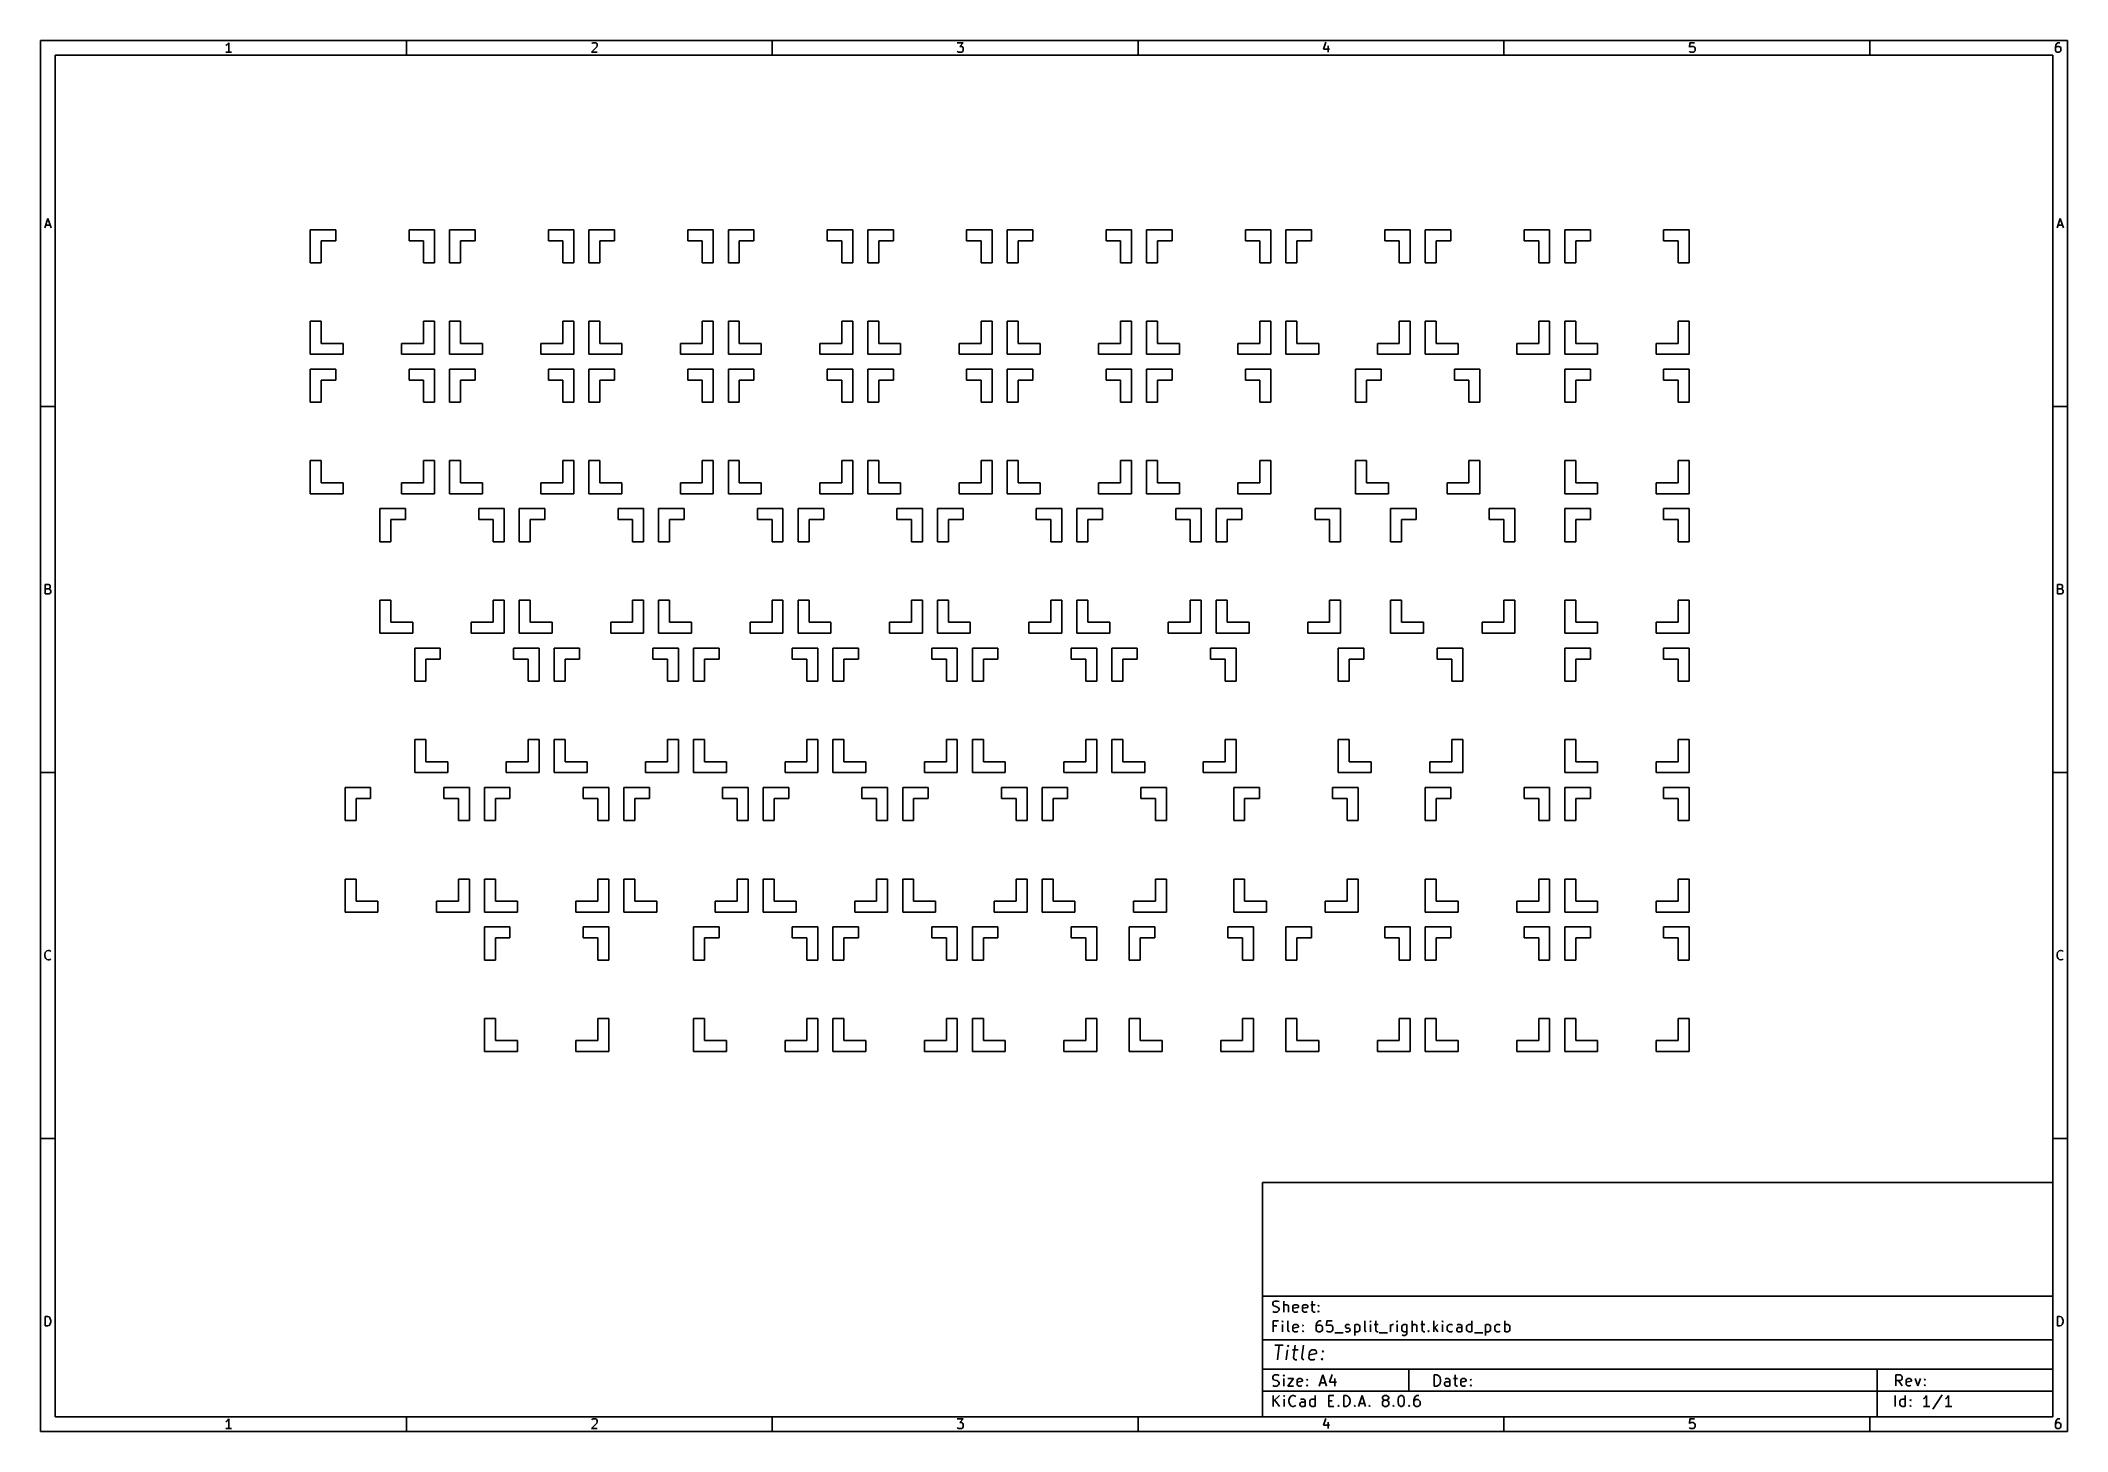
# Model space of a CAD drawing. Extents: x -9.8 to 1.1, y -6.5 to 1.
import ezdxf

# ---------------------------------------------------------------- set-up
doc = ezdxf.new("R2010")
doc.units = 0
doc.header["$MEASUREMENT"] = 0
doc.layers.add('BLACK', color=7, linetype='CONTINUOUS')

msp = doc.modelspace()

# ---------------------------------------------------------------- linework, layer by layer
at = {"layer": 'BLACK', "linetype": 'CONTINUOUS'}
for p, q in [((-9.833, 0.977), (1.073, 0.977)), ((-9.833, -6.503), (-9.833, 0.977)), ((-9.754, 0.899), (0.994, 0.899)), ((-9.754, -6.424), (-9.754, 0.899)), ((-8.83, 0.954), (-8.835, 0.951)), ((-8.805, 0.915), (-8.835, 0.915)), ((-8.825, 0.959), (-8.83, 0.954)), ((-8.82, 0.966), (-8.825, 0.959)), ((-8.82, 0.915), (-8.82, 0.966)), ((-7.864, 0.899), (-7.864, 0.977)), ((-6.839, 0.944), (-6.869, 0.915)), ((-6.869, 0.915), (-6.837, 0.915)), ((-6.866, 0.961), (-6.864, 0.963)), ((-6.864, 0.963), (-6.859, 0.966)), ((-6.859, 0.966), (-6.847, 0.966)), ((-6.847, 0.966), (-6.842, 0.963)), ((-6.842, 0.963), (-6.839, 0.961)), ((-6.839, 0.961), (-6.837, 0.956)), ((-6.837, 0.951), (-6.839, 0.944)), ((-6.837, 0.956), (-6.837, 0.951)), ((-5.896, 0.899), (-5.896, 0.977)), ((-4.9, 0.966), (-4.868, 0.966)), ((-4.898, 0.917), (-4.9, 0.92)), ((-4.893, 0.915), (-4.898, 0.917)), ((-4.878, 0.915), (-4.893, 0.915)), ((-4.868, 0.966), (-4.886, 0.946)), ((-4.886, 0.946), (-4.878, 0.946)), ((-4.878, 0.946), (-4.873, 0.944)), ((-4.873, 0.917), (-4.878, 0.915)), ((-4.873, 0.944), (-4.871, 0.942)), ((-4.871, 0.92), (-4.873, 0.917)), ((-4.871, 0.942), (-4.868, 0.937)), ((-4.868, 0.924), (-4.871, 0.92)), ((-4.868, 0.937), (-4.868, 0.924)), ((-3.927, 0.899), (-3.927, 0.977)), ((-2.917, 0.968), (-2.929, 0.932)), ((-2.929, 0.932), (-2.898, 0.932)), ((-2.905, 0.949), (-2.905, 0.915)), ((-1.959, 0.899), (-1.959, 0.977)), ((-0.958, 0.966), (-0.961, 0.942)), ((-0.961, 0.942), (-0.958, 0.944)), ((-0.958, 0.917), (-0.961, 0.92)), ((-0.934, 0.966), (-0.958, 0.966)), ((-0.958, 0.944), (-0.953, 0.946)), ((-0.953, 0.915), (-0.958, 0.917)), ((-0.953, 0.946), (-0.941, 0.946)), ((-0.941, 0.915), (-0.953, 0.915)), ((-0.941, 0.946), (-0.936, 0.944)), ((-0.936, 0.917), (-0.941, 0.915)), ((-0.936, 0.944), (-0.934, 0.942)), ((-0.934, 0.92), (-0.936, 0.917)), ((-0.934, 0.942), (-0.931, 0.937)), ((-0.931, 0.924), (-0.934, 0.92)), ((-0.931, 0.937), (-0.931, 0.924)), ((0.01, 0.899), (0.01, 0.977)), ((0.994, 0.899), (0.994, -6.424)), ((1.01, 0.954), (1.008, 0.944)), ((1.008, 0.944), (1.008, 0.924)), ((1.01, 0.942), (1.008, 0.937)), ((1.008, 0.924), (1.01, 0.92)), ((1.015, 0.961), (1.01, 0.954)), ((1.013, 0.944), (1.01, 0.942)), ((1.01, 0.92), (1.013, 0.917)), ((1.018, 0.946), (1.013, 0.944)), ((1.013, 0.917), (1.018, 0.915)), ((1.018, 0.963), (1.015, 0.961)), ((1.022, 0.966), (1.018, 0.963)), ((1.027, 0.946), (1.018, 0.946)), ((1.018, 0.915), (1.027, 0.915)), ((1.032, 0.966), (1.022, 0.966)), ((1.032, 0.944), (1.027, 0.946)), ((1.027, 0.915), (1.032, 0.917)), ((1.035, 0.942), (1.032, 0.944)), ((1.032, 0.917), (1.035, 0.92)), ((1.037, 0.937), (1.035, 0.942)), ((1.035, 0.92), (1.037, 0.924)), ((1.037, 0.924), (1.037, 0.937)), ((1.073, 0.977), (1.073, -6.503)), ((-9.81, -0.03), (-9.793, 0.021)), ((-9.793, 0.021), (-9.776, -0.03)), ((1.017, -0.03), (1.034, 0.021)), ((1.034, 0.021), (1.051, -0.03)), ((-9.805, -0.016), (-9.781, -0.016)), ((-8.382, -0.218), (-8.382, -0.04)), ((-8.244, -0.04), (-8.382, -0.04)), ((-8.323, -0.099), (-8.323, -0.218)), ((-8.323, -0.099), (-8.244, -0.099)), ((-8.244, -0.099), (-8.244, -0.04)), ((-7.85, -0.04), (-7.713, -0.04)), ((-7.85, -0.099), (-7.85, -0.04)), ((-7.772, -0.099), (-7.85, -0.099)), ((-7.772, -0.099), (-7.772, -0.218)), ((-7.713, -0.218), (-7.713, -0.04)), ((-7.632, -0.218), (-7.632, -0.04)), ((-7.494, -0.04), (-7.632, -0.04)), ((-7.573, -0.099), (-7.573, -0.218)), ((-7.573, -0.099), (-7.494, -0.099)), ((-7.494, -0.099), (-7.494, -0.04)), ((-7.1, -0.04), (-6.963, -0.04)), ((-7.1, -0.099), (-7.1, -0.04)), ((-7.022, -0.099), (-7.1, -0.099)), ((-7.022, -0.099), (-7.022, -0.218)), ((-6.963, -0.218), (-6.963, -0.04)), ((-6.882, -0.218), (-6.882, -0.04)), ((-6.744, -0.04), (-6.882, -0.04)), ((-6.823, -0.099), (-6.823, -0.218)), ((-6.823, -0.099), (-6.744, -0.099)), ((-6.744, -0.099), (-6.744, -0.04)), ((-6.35, -0.04), (-6.213, -0.04)), ((-6.35, -0.099), (-6.35, -0.04)), ((-6.272, -0.099), (-6.35, -0.099)), ((-6.272, -0.099), (-6.272, -0.218)), ((-6.213, -0.218), (-6.213, -0.04)), ((-6.132, -0.218), (-6.132, -0.04)), ((-5.994, -0.04), (-6.132, -0.04)), ((-6.073, -0.099), (-6.073, -0.218)), ((-6.073, -0.099), (-5.994, -0.099)), ((-5.994, -0.099), (-5.994, -0.04)), ((-5.6, -0.04), (-5.463, -0.04)), ((-5.6, -0.099), (-5.6, -0.04)), ((-5.522, -0.099), (-5.6, -0.099)), ((-5.522, -0.099), (-5.522, -0.218)), ((-5.463, -0.218), (-5.463, -0.04)), ((-5.382, -0.218), (-5.382, -0.04)), ((-5.244, -0.04), (-5.382, -0.04)), ((-5.323, -0.099), (-5.323, -0.218)), ((-5.323, -0.099), (-5.244, -0.099)), ((-5.244, -0.099), (-5.244, -0.04)), ((-4.85, -0.04), (-4.713, -0.04)), ((-4.85, -0.099), (-4.85, -0.04)), ((-4.772, -0.099), (-4.85, -0.099)), ((-4.772, -0.099), (-4.772, -0.218)), ((-4.713, -0.218), (-4.713, -0.04)), ((-4.632, -0.218), (-4.632, -0.04)), ((-4.494, -0.04), (-4.632, -0.04)), ((-4.573, -0.099), (-4.573, -0.218)), ((-4.573, -0.099), (-4.494, -0.099)), ((-4.494, -0.099), (-4.494, -0.04)), ((-4.1, -0.04), (-3.963, -0.04)), ((-4.1, -0.099), (-4.1, -0.04)), ((-4.022, -0.099), (-4.1, -0.099)), ((-4.022, -0.099), (-4.022, -0.218)), ((-3.963, -0.218), (-3.963, -0.04)), ((-3.882, -0.218), (-3.882, -0.04)), ((-3.744, -0.04), (-3.882, -0.04)), ((-3.823, -0.099), (-3.823, -0.218)), ((-3.823, -0.099), (-3.744, -0.099)), ((-3.744, -0.099), (-3.744, -0.04)), ((-3.35, -0.04), (-3.213, -0.04)), ((-3.35, -0.099), (-3.35, -0.04)), ((-3.272, -0.099), (-3.35, -0.099)), ((-3.272, -0.099), (-3.272, -0.218)), ((-3.213, -0.218), (-3.213, -0.04)), ((-3.132, -0.218), (-3.132, -0.04)), ((-2.994, -0.04), (-3.132, -0.04)), ((-3.073, -0.099), (-3.073, -0.218)), ((-3.073, -0.099), (-2.994, -0.099)), ((-2.994, -0.099), (-2.994, -0.04)), ((-2.6, -0.04), (-2.463, -0.04)), ((-2.6, -0.099), (-2.6, -0.04)), ((-2.522, -0.099), (-2.6, -0.099)), ((-2.522, -0.099), (-2.522, -0.218)), ((-2.463, -0.218), (-2.463, -0.04)), ((-2.382, -0.218), (-2.382, -0.04)), ((-2.244, -0.04), (-2.382, -0.04)), ((-2.323, -0.099), (-2.323, -0.218)), ((-2.323, -0.099), (-2.244, -0.099)), ((-2.244, -0.099), (-2.244, -0.04)), ((-1.85, -0.04), (-1.713, -0.04)), ((-1.85, -0.099), (-1.85, -0.04)), ((-1.772, -0.099), (-1.85, -0.099)), ((-1.772, -0.099), (-1.772, -0.218)), ((-1.713, -0.218), (-1.713, -0.04)), ((-1.632, -0.218), (-1.632, -0.04)), ((-1.494, -0.04), (-1.632, -0.04)), ((-1.573, -0.099), (-1.573, -0.218)), ((-1.573, -0.099), (-1.494, -0.099)), ((-1.494, -0.099), (-1.494, -0.04)), ((-1.1, -0.04), (-0.963, -0.04)), ((-1.1, -0.099), (-1.1, -0.04)), ((-1.022, -0.099), (-1.1, -0.099)), ((-1.022, -0.099), (-1.022, -0.218)), ((-0.963, -0.218), (-0.963, -0.04)), ((1.021, -0.016), (1.046, -0.016)), ((-8.323, -0.218), (-8.382, -0.218)), ((-7.772, -0.218), (-7.713, -0.218)), ((-7.573, -0.218), (-7.632, -0.218)), ((-7.022, -0.218), (-6.963, -0.218)), ((-6.823, -0.218), (-6.882, -0.218)), ((-6.272, -0.218), (-6.213, -0.218)), ((-6.073, -0.218), (-6.132, -0.218)), ((-5.522, -0.218), (-5.463, -0.218)), ((-5.323, -0.218), (-5.382, -0.218)), ((-4.772, -0.218), (-4.713, -0.218)), ((-4.573, -0.218), (-4.632, -0.218)), ((-4.022, -0.218), (-3.963, -0.218)), ((-3.823, -0.218), (-3.882, -0.218)), ((-3.272, -0.218), (-3.213, -0.218)), ((-3.073, -0.218), (-3.132, -0.218)), ((-2.522, -0.218), (-2.463, -0.218)), ((-2.323, -0.218), (-2.382, -0.218)), ((-1.772, -0.218), (-1.713, -0.218)), ((-1.573, -0.218), (-1.632, -0.218)), ((-1.022, -0.218), (-0.963, -0.218)), ((-8.382, -0.532), (-8.382, -0.71)), ((-8.323, -0.532), (-8.382, -0.532)), ((-8.323, -0.651), (-8.323, -0.532)), ((-7.772, -0.532), (-7.713, -0.532)), ((-7.772, -0.651), (-7.772, -0.532)), ((-7.713, -0.532), (-7.713, -0.71)), ((-7.632, -0.532), (-7.632, -0.71)), ((-7.573, -0.532), (-7.632, -0.532)), ((-7.573, -0.651), (-7.573, -0.532)), ((-7.022, -0.532), (-6.963, -0.532)), ((-7.022, -0.651), (-7.022, -0.532)), ((-6.963, -0.532), (-6.963, -0.71)), ((-6.882, -0.532), (-6.882, -0.71)), ((-6.823, -0.532), (-6.882, -0.532)), ((-6.823, -0.651), (-6.823, -0.532)), ((-6.272, -0.532), (-6.213, -0.532)), ((-6.272, -0.651), (-6.272, -0.532)), ((-6.213, -0.532), (-6.213, -0.71)), ((-6.132, -0.532), (-6.132, -0.71)), ((-6.073, -0.532), (-6.132, -0.532)), ((-6.073, -0.651), (-6.073, -0.532)), ((-5.522, -0.532), (-5.463, -0.532)), ((-5.522, -0.651), (-5.522, -0.532)), ((-5.463, -0.532), (-5.463, -0.71)), ((-5.382, -0.532), (-5.382, -0.71)), ((-5.323, -0.532), (-5.382, -0.532)), ((-5.323, -0.651), (-5.323, -0.532)), ((-4.772, -0.532), (-4.713, -0.532)), ((-4.772, -0.651), (-4.772, -0.532)), ((-4.713, -0.532), (-4.713, -0.71)), ((-4.632, -0.532), (-4.632, -0.71)), ((-4.573, -0.532), (-4.632, -0.532)), ((-4.573, -0.651), (-4.573, -0.532)), ((-4.022, -0.532), (-3.963, -0.532)), ((-4.022, -0.651), (-4.022, -0.532)), ((-3.963, -0.532), (-3.963, -0.71)), ((-3.882, -0.532), (-3.882, -0.71)), ((-3.823, -0.532), (-3.882, -0.532)), ((-3.823, -0.651), (-3.823, -0.532)), ((-3.272, -0.532), (-3.213, -0.532)), ((-3.272, -0.651), (-3.272, -0.532)), ((-3.213, -0.532), (-3.213, -0.71)), ((-3.132, -0.532), (-3.132, -0.71)), ((-3.073, -0.532), (-3.132, -0.532)), ((-3.073, -0.651), (-3.073, -0.532)), ((-2.522, -0.532), (-2.463, -0.532)), ((-2.522, -0.651), (-2.522, -0.532)), ((-2.463, -0.532), (-2.463, -0.71)), ((-2.382, -0.532), (-2.382, -0.71)), ((-2.323, -0.532), (-2.382, -0.532)), ((-2.323, -0.651), (-2.323, -0.532)), ((-1.772, -0.532), (-1.713, -0.532)), ((-1.772, -0.651), (-1.772, -0.532)), ((-1.713, -0.532), (-1.713, -0.71)), ((-1.632, -0.532), (-1.632, -0.71)), ((-1.573, -0.532), (-1.632, -0.532)), ((-1.573, -0.651), (-1.573, -0.532)), ((-1.022, -0.532), (-0.963, -0.532)), ((-1.022, -0.651), (-1.022, -0.532)), ((-0.963, -0.532), (-0.963, -0.71)), ((-8.323, -0.651), (-8.205, -0.651)), ((-8.205, -0.651), (-8.205, -0.71)), ((-7.89, -0.651), (-7.89, -0.71)), ((-7.772, -0.651), (-7.89, -0.651)), ((-7.573, -0.651), (-7.455, -0.651)), ((-7.455, -0.651), (-7.455, -0.71)), ((-7.14, -0.651), (-7.14, -0.71)), ((-7.022, -0.651), (-7.14, -0.651)), ((-6.823, -0.651), (-6.705, -0.651)), ((-6.705, -0.651), (-6.705, -0.71)), ((-6.39, -0.651), (-6.39, -0.71)), ((-6.272, -0.651), (-6.39, -0.651)), ((-6.073, -0.651), (-5.955, -0.651)), ((-5.955, -0.651), (-5.955, -0.71)), ((-5.64, -0.651), (-5.64, -0.71)), ((-5.522, -0.651), (-5.64, -0.651)), ((-5.323, -0.651), (-5.205, -0.651)), ((-5.205, -0.651), (-5.205, -0.71)), ((-4.89, -0.651), (-4.89, -0.71)), ((-4.772, -0.651), (-4.89, -0.651)), ((-4.573, -0.651), (-4.455, -0.651)), ((-4.455, -0.651), (-4.455, -0.71)), ((-4.14, -0.651), (-4.14, -0.71)), ((-4.022, -0.651), (-4.14, -0.651)), ((-3.823, -0.651), (-3.705, -0.651)), ((-3.705, -0.651), (-3.705, -0.71)), ((-3.39, -0.651), (-3.39, -0.71)), ((-3.272, -0.651), (-3.39, -0.651)), ((-3.073, -0.651), (-2.955, -0.651)), ((-2.955, -0.651), (-2.955, -0.71)), ((-2.64, -0.651), (-2.64, -0.71)), ((-2.522, -0.651), (-2.64, -0.651)), ((-2.323, -0.651), (-2.205, -0.651)), ((-2.205, -0.651), (-2.205, -0.71)), ((-1.89, -0.651), (-1.89, -0.71)), ((-1.772, -0.651), (-1.89, -0.651)), ((-1.573, -0.651), (-1.455, -0.651)), ((-1.455, -0.651), (-1.455, -0.71)), ((-1.14, -0.651), (-1.14, -0.71)), ((-1.022, -0.651), (-1.14, -0.651)), ((-8.205, -0.71), (-8.382, -0.71)), ((-7.89, -0.71), (-7.713, -0.71)), ((-7.455, -0.71), (-7.632, -0.71)), ((-7.14, -0.71), (-6.963, -0.71)), ((-6.705, -0.71), (-6.882, -0.71)), ((-6.39, -0.71), (-6.213, -0.71)), ((-5.955, -0.71), (-6.132, -0.71)), ((-5.64, -0.71), (-5.463, -0.71)), ((-5.205, -0.71), (-5.382, -0.71)), ((-4.89, -0.71), (-4.713, -0.71)), ((-4.455, -0.71), (-4.632, -0.71)), ((-4.14, -0.71), (-3.963, -0.71)), ((-3.705, -0.71), (-3.882, -0.71)), ((-3.39, -0.71), (-3.213, -0.71)), ((-2.955, -0.71), (-3.132, -0.71)), ((-2.64, -0.71), (-2.463, -0.71)), ((-2.205, -0.71), (-2.382, -0.71)), ((-1.89, -0.71), (-1.713, -0.71)), ((-1.455, -0.71), (-1.632, -0.71)), ((-1.14, -0.71), (-0.963, -0.71)), ((-8.382, -0.968), (-8.382, -0.79)), ((-8.244, -0.79), (-8.382, -0.79)), ((-8.323, -0.849), (-8.323, -0.968)), ((-8.323, -0.849), (-8.244, -0.849)), ((-8.244, -0.849), (-8.244, -0.79)), ((-7.85, -0.79), (-7.713, -0.79)), ((-7.85, -0.849), (-7.85, -0.79)), ((-7.772, -0.849), (-7.85, -0.849)), ((-7.772, -0.849), (-7.772, -0.968)), ((-7.713, -0.968), (-7.713, -0.79)), ((-7.632, -0.968), (-7.632, -0.79)), ((-7.494, -0.79), (-7.632, -0.79)), ((-7.573, -0.849), (-7.573, -0.968)), ((-7.573, -0.849), (-7.494, -0.849)), ((-7.494, -0.849), (-7.494, -0.79)), ((-7.1, -0.79), (-6.963, -0.79)), ((-7.1, -0.849), (-7.1, -0.79)), ((-7.022, -0.849), (-7.1, -0.849)), ((-7.022, -0.849), (-7.022, -0.968)), ((-6.963, -0.968), (-6.963, -0.79)), ((-6.882, -0.968), (-6.882, -0.79)), ((-6.744, -0.79), (-6.882, -0.79)), ((-6.823, -0.849), (-6.823, -0.968)), ((-6.823, -0.849), (-6.744, -0.849)), ((-6.744, -0.849), (-6.744, -0.79)), ((-6.35, -0.79), (-6.213, -0.79)), ((-6.35, -0.849), (-6.35, -0.79)), ((-6.272, -0.849), (-6.35, -0.849)), ((-6.272, -0.849), (-6.272, -0.968)), ((-6.213, -0.968), (-6.213, -0.79)), ((-6.132, -0.968), (-6.132, -0.79)), ((-5.994, -0.79), (-6.132, -0.79)), ((-6.073, -0.849), (-6.073, -0.968)), ((-6.073, -0.849), (-5.994, -0.849)), ((-5.994, -0.849), (-5.994, -0.79)), ((-5.6, -0.79), (-5.463, -0.79)), ((-5.6, -0.849), (-5.6, -0.79)), ((-5.522, -0.849), (-5.6, -0.849)), ((-5.522, -0.849), (-5.522, -0.968)), ((-5.463, -0.968), (-5.463, -0.79)), ((-5.382, -0.968), (-5.382, -0.79)), ((-5.244, -0.79), (-5.382, -0.79)), ((-5.323, -0.849), (-5.323, -0.968)), ((-5.323, -0.849), (-5.244, -0.849)), ((-5.244, -0.849), (-5.244, -0.79)), ((-4.85, -0.79), (-4.713, -0.79)), ((-4.85, -0.849), (-4.85, -0.79)), ((-4.772, -0.849), (-4.85, -0.849)), ((-4.772, -0.849), (-4.772, -0.968)), ((-4.713, -0.968), (-4.713, -0.79)), ((-4.632, -0.968), (-4.632, -0.79)), ((-4.494, -0.79), (-4.632, -0.79)), ((-4.573, -0.849), (-4.573, -0.968)), ((-4.573, -0.849), (-4.494, -0.849)), ((-4.494, -0.849), (-4.494, -0.79)), ((-4.1, -0.79), (-3.963, -0.79)), ((-4.1, -0.849), (-4.1, -0.79)), ((-4.022, -0.849), (-4.1, -0.849)), ((-4.022, -0.849), (-4.022, -0.968)), ((-3.963, -0.968), (-3.963, -0.79)), ((-3.882, -0.968), (-3.882, -0.79)), ((-3.744, -0.79), (-3.882, -0.79)), ((-3.823, -0.849), (-3.823, -0.968)), ((-3.823, -0.849), (-3.744, -0.849)), ((-3.744, -0.849), (-3.744, -0.79)), ((-3.35, -0.79), (-3.213, -0.79)), ((-3.35, -0.849), (-3.35, -0.79)), ((-3.272, -0.849), (-3.35, -0.849)), ((-3.272, -0.849), (-3.272, -0.968)), ((-3.213, -0.968), (-3.213, -0.79)), ((-2.757, -0.968), (-2.757, -0.79)), ((-2.619, -0.79), (-2.757, -0.79)), ((-2.698, -0.849), (-2.698, -0.968)), ((-2.698, -0.849), (-2.619, -0.849)), ((-2.619, -0.849), (-2.619, -0.79)), ((-2.225, -0.79), (-2.088, -0.79)), ((-2.225, -0.849), (-2.225, -0.79)), ((-2.147, -0.849), (-2.225, -0.849)), ((-2.147, -0.849), (-2.147, -0.968)), ((-2.088, -0.968), (-2.088, -0.79)), ((-1.632, -0.968), (-1.632, -0.79)), ((-1.494, -0.79), (-1.632, -0.79)), ((-1.573, -0.849), (-1.573, -0.968)), ((-1.573, -0.849), (-1.494, -0.849)), ((-1.494, -0.849), (-1.494, -0.79)), ((-1.1, -0.79), (-0.963, -0.79)), ((-1.1, -0.849), (-1.1, -0.79)), ((-1.022, -0.849), (-1.1, -0.849)), ((-1.022, -0.849), (-1.022, -0.968)), ((-0.963, -0.968), (-0.963, -0.79)), ((-8.323, -0.968), (-8.382, -0.968)), ((-7.772, -0.968), (-7.713, -0.968)), ((-7.573, -0.968), (-7.632, -0.968)), ((-7.022, -0.968), (-6.963, -0.968)), ((-6.823, -0.968), (-6.882, -0.968)), ((-6.272, -0.968), (-6.213, -0.968)), ((-6.073, -0.968), (-6.132, -0.968)), ((-5.522, -0.968), (-5.463, -0.968)), ((-5.323, -0.968), (-5.382, -0.968)), ((-4.772, -0.968), (-4.713, -0.968)), ((-4.573, -0.968), (-4.632, -0.968)), ((-4.022, -0.968), (-3.963, -0.968)), ((-3.823, -0.968), (-3.882, -0.968)), ((-3.272, -0.968), (-3.213, -0.968)), ((-2.698, -0.968), (-2.757, -0.968)), ((-2.147, -0.968), (-2.088, -0.968)), ((-1.573, -0.968), (-1.632, -0.968)), ((-1.022, -0.968), (-0.963, -0.968)), ((-9.833, -0.991), (-9.754, -0.991)), ((1.073, -0.991), (0.994, -0.991)), ((-8.382, -1.282), (-8.382, -1.46)), ((-8.323, -1.282), (-8.382, -1.282)), ((-8.323, -1.401), (-8.323, -1.282)), ((-7.772, -1.282), (-7.713, -1.282)), ((-7.772, -1.401), (-7.772, -1.282)), ((-7.713, -1.282), (-7.713, -1.46)), ((-7.632, -1.282), (-7.632, -1.46)), ((-7.573, -1.282), (-7.632, -1.282)), ((-7.573, -1.401), (-7.573, -1.282)), ((-7.022, -1.282), (-6.963, -1.282)), ((-7.022, -1.401), (-7.022, -1.282)), ((-6.963, -1.282), (-6.963, -1.46)), ((-6.882, -1.282), (-6.882, -1.46)), ((-6.823, -1.282), (-6.882, -1.282)), ((-6.823, -1.401), (-6.823, -1.282)), ((-6.272, -1.282), (-6.213, -1.282)), ((-6.272, -1.401), (-6.272, -1.282)), ((-6.213, -1.282), (-6.213, -1.46)), ((-6.132, -1.282), (-6.132, -1.46)), ((-6.073, -1.282), (-6.132, -1.282)), ((-6.073, -1.401), (-6.073, -1.282)), ((-5.522, -1.282), (-5.463, -1.282)), ((-5.522, -1.401), (-5.522, -1.282)), ((-5.463, -1.282), (-5.463, -1.46)), ((-5.382, -1.282), (-5.382, -1.46)), ((-5.323, -1.282), (-5.382, -1.282)), ((-5.323, -1.401), (-5.323, -1.282)), ((-4.772, -1.282), (-4.713, -1.282)), ((-4.772, -1.401), (-4.772, -1.282)), ((-4.713, -1.282), (-4.713, -1.46)), ((-4.632, -1.282), (-4.632, -1.46)), ((-4.573, -1.282), (-4.632, -1.282)), ((-4.573, -1.401), (-4.573, -1.282)), ((-4.022, -1.282), (-3.963, -1.282)), ((-4.022, -1.401), (-4.022, -1.282)), ((-3.963, -1.282), (-3.963, -1.46)), ((-3.882, -1.282), (-3.882, -1.46)), ((-3.823, -1.282), (-3.882, -1.282)), ((-3.823, -1.401), (-3.823, -1.282)), ((-3.272, -1.282), (-3.213, -1.282)), ((-3.272, -1.401), (-3.272, -1.282)), ((-3.213, -1.282), (-3.213, -1.46)), ((-2.757, -1.282), (-2.757, -1.46)), ((-2.698, -1.282), (-2.757, -1.282)), ((-2.698, -1.401), (-2.698, -1.282)), ((-2.147, -1.282), (-2.088, -1.282)), ((-2.147, -1.401), (-2.147, -1.282)), ((-2.088, -1.282), (-2.088, -1.46)), ((-1.632, -1.282), (-1.632, -1.46)), ((-1.573, -1.282), (-1.632, -1.282)), ((-1.573, -1.401), (-1.573, -1.282)), ((-1.022, -1.282), (-0.963, -1.282)), ((-1.022, -1.401), (-1.022, -1.282)), ((-0.963, -1.282), (-0.963, -1.46)), ((-8.323, -1.401), (-8.205, -1.401)), ((-8.205, -1.401), (-8.205, -1.46)), ((-7.89, -1.401), (-7.89, -1.46)), ((-7.772, -1.401), (-7.89, -1.401)), ((-7.573, -1.401), (-7.455, -1.401)), ((-7.455, -1.401), (-7.455, -1.46)), ((-7.14, -1.401), (-7.14, -1.46)), ((-7.022, -1.401), (-7.14, -1.401)), ((-6.823, -1.401), (-6.705, -1.401)), ((-6.705, -1.401), (-6.705, -1.46)), ((-6.39, -1.401), (-6.39, -1.46)), ((-6.272, -1.401), (-6.39, -1.401)), ((-6.073, -1.401), (-5.955, -1.401)), ((-5.955, -1.401), (-5.955, -1.46)), ((-5.64, -1.401), (-5.64, -1.46)), ((-5.522, -1.401), (-5.64, -1.401)), ((-5.323, -1.401), (-5.205, -1.401)), ((-5.205, -1.401), (-5.205, -1.46)), ((-4.89, -1.401), (-4.89, -1.46)), ((-4.772, -1.401), (-4.89, -1.401)), ((-4.573, -1.401), (-4.455, -1.401)), ((-4.455, -1.401), (-4.455, -1.46)), ((-4.14, -1.401), (-4.14, -1.46)), ((-4.022, -1.401), (-4.14, -1.401)), ((-3.823, -1.401), (-3.705, -1.401)), ((-3.705, -1.401), (-3.705, -1.46)), ((-3.39, -1.401), (-3.39, -1.46)), ((-3.272, -1.401), (-3.39, -1.401)), ((-2.698, -1.401), (-2.58, -1.401)), ((-2.58, -1.401), (-2.58, -1.46)), ((-2.265, -1.401), (-2.265, -1.46)), ((-2.147, -1.401), (-2.265, -1.401)), ((-1.573, -1.401), (-1.455, -1.401)), ((-1.455, -1.401), (-1.455, -1.46)), ((-1.14, -1.401), (-1.14, -1.46)), ((-1.022, -1.401), (-1.14, -1.401)), ((-8.205, -1.46), (-8.382, -1.46)), ((-7.89, -1.46), (-7.713, -1.46)), ((-7.455, -1.46), (-7.632, -1.46)), ((-7.14, -1.46), (-6.963, -1.46)), ((-6.705, -1.46), (-6.882, -1.46)), ((-6.39, -1.46), (-6.213, -1.46)), ((-5.955, -1.46), (-6.132, -1.46)), ((-5.64, -1.46), (-5.463, -1.46)), ((-5.205, -1.46), (-5.382, -1.46)), ((-4.89, -1.46), (-4.713, -1.46)), ((-4.455, -1.46), (-4.632, -1.46)), ((-4.14, -1.46), (-3.963, -1.46)), ((-3.705, -1.46), (-3.882, -1.46)), ((-3.39, -1.46), (-3.213, -1.46)), ((-2.58, -1.46), (-2.757, -1.46)), ((-2.265, -1.46), (-2.088, -1.46)), ((-1.455, -1.46), (-1.632, -1.46)), ((-1.14, -1.46), (-0.963, -1.46)), ((-8.007, -1.718), (-8.007, -1.54)), ((-7.869, -1.54), (-8.007, -1.54)), ((-7.948, -1.599), (-7.948, -1.718)), ((-7.948, -1.599), (-7.869, -1.599)), ((-7.869, -1.599), (-7.869, -1.54)), ((-7.475, -1.54), (-7.338, -1.54)), ((-7.475, -1.599), (-7.475, -1.54)), ((-7.397, -1.599), (-7.475, -1.599)), ((-7.397, -1.599), (-7.397, -1.718)), ((-7.338, -1.718), (-7.338, -1.54)), ((-7.257, -1.718), (-7.257, -1.54)), ((-7.119, -1.54), (-7.257, -1.54)), ((-7.198, -1.599), (-7.198, -1.718)), ((-7.198, -1.599), (-7.119, -1.599)), ((-7.119, -1.599), (-7.119, -1.54)), ((-6.725, -1.54), (-6.588, -1.54)), ((-6.725, -1.599), (-6.725, -1.54)), ((-6.647, -1.599), (-6.725, -1.599)), ((-6.647, -1.599), (-6.647, -1.718)), ((-6.588, -1.718), (-6.588, -1.54)), ((-6.507, -1.718), (-6.507, -1.54)), ((-6.369, -1.54), (-6.507, -1.54)), ((-6.448, -1.599), (-6.448, -1.718)), ((-6.448, -1.599), (-6.369, -1.599)), ((-6.369, -1.599), (-6.369, -1.54)), ((-5.975, -1.54), (-5.838, -1.54)), ((-5.975, -1.599), (-5.975, -1.54)), ((-5.897, -1.599), (-5.975, -1.599)), ((-5.897, -1.599), (-5.897, -1.718)), ((-5.838, -1.718), (-5.838, -1.54)), ((-5.757, -1.718), (-5.757, -1.54)), ((-5.619, -1.54), (-5.757, -1.54)), ((-5.698, -1.599), (-5.698, -1.718)), ((-5.698, -1.599), (-5.619, -1.599)), ((-5.619, -1.599), (-5.619, -1.54)), ((-5.225, -1.54), (-5.088, -1.54)), ((-5.225, -1.599), (-5.225, -1.54)), ((-5.147, -1.599), (-5.225, -1.599)), ((-5.147, -1.599), (-5.147, -1.718)), ((-5.088, -1.718), (-5.088, -1.54)), ((-5.007, -1.718), (-5.007, -1.54)), ((-4.869, -1.54), (-5.007, -1.54)), ((-4.948, -1.599), (-4.948, -1.718)), ((-4.948, -1.599), (-4.869, -1.599)), ((-4.869, -1.599), (-4.869, -1.54)), ((-4.475, -1.54), (-4.338, -1.54)), ((-4.475, -1.599), (-4.475, -1.54)), ((-4.397, -1.599), (-4.475, -1.599)), ((-4.397, -1.599), (-4.397, -1.718)), ((-4.338, -1.718), (-4.338, -1.54)), ((-4.257, -1.718), (-4.257, -1.54)), ((-4.119, -1.54), (-4.257, -1.54)), ((-4.198, -1.599), (-4.198, -1.718)), ((-4.198, -1.599), (-4.119, -1.599)), ((-4.119, -1.599), (-4.119, -1.54)), ((-3.725, -1.54), (-3.588, -1.54)), ((-3.725, -1.599), (-3.725, -1.54)), ((-3.647, -1.599), (-3.725, -1.599)), ((-3.647, -1.599), (-3.647, -1.718)), ((-3.588, -1.718), (-3.588, -1.54)), ((-3.507, -1.718), (-3.507, -1.54)), ((-3.369, -1.54), (-3.507, -1.54)), ((-3.448, -1.599), (-3.448, -1.718)), ((-3.448, -1.599), (-3.369, -1.599)), ((-3.369, -1.599), (-3.369, -1.54)), ((-2.975, -1.54), (-2.838, -1.54)), ((-2.975, -1.599), (-2.975, -1.54)), ((-2.897, -1.599), (-2.975, -1.599)), ((-2.897, -1.599), (-2.897, -1.718)), ((-2.838, -1.718), (-2.838, -1.54)), ((-2.569, -1.718), (-2.569, -1.54)), ((-2.432, -1.54), (-2.569, -1.54)), ((-2.51, -1.599), (-2.51, -1.718)), ((-2.51, -1.599), (-2.432, -1.599)), ((-2.432, -1.599), (-2.432, -1.54)), ((-2.038, -1.54), (-1.9, -1.54)), ((-2.038, -1.599), (-2.038, -1.54)), ((-1.959, -1.599), (-2.038, -1.599)), ((-1.959, -1.599), (-1.959, -1.718)), ((-1.9, -1.718), (-1.9, -1.54)), ((-1.632, -1.718), (-1.632, -1.54)), ((-1.494, -1.54), (-1.632, -1.54)), ((-1.573, -1.599), (-1.573, -1.718)), ((-1.573, -1.599), (-1.494, -1.599)), ((-1.494, -1.599), (-1.494, -1.54)), ((-1.1, -1.54), (-0.963, -1.54)), ((-1.1, -1.599), (-1.1, -1.54)), ((-1.022, -1.599), (-1.1, -1.599)), ((-1.022, -1.599), (-1.022, -1.718)), ((-0.963, -1.718), (-0.963, -1.54)), ((-7.948, -1.718), (-8.007, -1.718)), ((-7.397, -1.718), (-7.338, -1.718)), ((-7.198, -1.718), (-7.257, -1.718)), ((-6.647, -1.718), (-6.588, -1.718)), ((-6.448, -1.718), (-6.507, -1.718)), ((-5.897, -1.718), (-5.838, -1.718)), ((-5.698, -1.718), (-5.757, -1.718)), ((-5.147, -1.718), (-5.088, -1.718)), ((-4.948, -1.718), (-5.007, -1.718)), ((-4.397, -1.718), (-4.338, -1.718)), ((-4.198, -1.718), (-4.257, -1.718)), ((-3.647, -1.718), (-3.588, -1.718)), ((-3.448, -1.718), (-3.507, -1.718)), ((-2.897, -1.718), (-2.838, -1.718)), ((-2.51, -1.718), (-2.569, -1.718)), ((-1.959, -1.718), (-1.9, -1.718)), ((-1.573, -1.718), (-1.632, -1.718)), ((-1.022, -1.718), (-0.963, -1.718)), ((-9.807, -1.999), (-9.807, -1.948)), ((-9.807, -1.948), (-9.79, -1.948)), ((-9.79, -1.948), (-9.785, -1.95)), ((-9.785, -1.95), (-9.782, -1.952)), ((-9.782, -1.952), (-9.78, -1.957)), ((-9.78, -1.962), (-9.782, -1.967)), ((-9.78, -1.957), (-9.78, -1.962)), ((1.02, -1.999), (1.02, -1.948)), ((1.02, -1.948), (1.037, -1.948)), ((1.037, -1.948), (1.042, -1.95)), ((1.042, -1.95), (1.045, -1.952)), ((1.045, -1.952), (1.047, -1.957)), ((1.047, -1.962), (1.045, -1.967)), ((1.047, -1.957), (1.047, -1.962)), ((-9.79, -1.972), (-9.807, -1.972)), ((-9.787, -1.999), (-9.807, -1.999)), ((-9.785, -1.969), (-9.79, -1.972)), ((-9.79, -1.972), (-9.782, -1.974)), ((-9.782, -1.996), (-9.787, -1.999)), ((-9.782, -1.967), (-9.785, -1.969)), ((-9.782, -1.974), (-9.78, -1.977)), ((-9.78, -1.994), (-9.782, -1.996)), ((-9.78, -1.977), (-9.777, -1.982)), ((-9.777, -1.989), (-9.78, -1.994)), ((-9.777, -1.982), (-9.777, -1.989)), ((-8.007, -2.032), (-8.007, -2.21)), ((-7.948, -2.032), (-8.007, -2.032)), ((-7.948, -2.151), (-7.948, -2.032)), ((-7.397, -2.032), (-7.338, -2.032)), ((-7.397, -2.151), (-7.397, -2.032)), ((-7.338, -2.032), (-7.338, -2.21)), ((-7.257, -2.032), (-7.257, -2.21)), ((-7.198, -2.032), (-7.257, -2.032)), ((-7.198, -2.151), (-7.198, -2.032)), ((-6.647, -2.032), (-6.588, -2.032)), ((-6.647, -2.151), (-6.647, -2.032)), ((-6.588, -2.032), (-6.588, -2.21)), ((-6.507, -2.032), (-6.507, -2.21)), ((-6.448, -2.032), (-6.507, -2.032)), ((-6.448, -2.151), (-6.448, -2.032)), ((-5.897, -2.032), (-5.838, -2.032)), ((-5.897, -2.151), (-5.897, -2.032)), ((-5.838, -2.032), (-5.838, -2.21)), ((-5.757, -2.032), (-5.757, -2.21)), ((-5.698, -2.032), (-5.757, -2.032)), ((-5.698, -2.151), (-5.698, -2.032)), ((-5.147, -2.032), (-5.088, -2.032)), ((-5.147, -2.151), (-5.147, -2.032)), ((-5.088, -2.032), (-5.088, -2.21)), ((-5.007, -2.032), (-5.007, -2.21)), ((-4.948, -2.032), (-5.007, -2.032)), ((-4.948, -2.151), (-4.948, -2.032)), ((-4.397, -2.032), (-4.338, -2.032)), ((-4.397, -2.151), (-4.397, -2.032)), ((-4.338, -2.032), (-4.338, -2.21)), ((-4.257, -2.032), (-4.257, -2.21)), ((-4.198, -2.032), (-4.257, -2.032)), ((-4.198, -2.151), (-4.198, -2.032)), ((-3.647, -2.032), (-3.588, -2.032)), ((-3.647, -2.151), (-3.647, -2.032)), ((-3.588, -2.032), (-3.588, -2.21)), ((-3.507, -2.032), (-3.507, -2.21)), ((-3.448, -2.032), (-3.507, -2.032)), ((-3.448, -2.151), (-3.448, -2.032)), ((-2.897, -2.032), (-2.838, -2.032)), ((-2.897, -2.151), (-2.897, -2.032)), ((-2.838, -2.032), (-2.838, -2.21)), ((-2.569, -2.032), (-2.569, -2.21)), ((-2.51, -2.032), (-2.569, -2.032)), ((-2.51, -2.151), (-2.51, -2.032)), ((-1.959, -2.032), (-1.9, -2.032)), ((-1.959, -2.151), (-1.959, -2.032)), ((-1.9, -2.032), (-1.9, -2.21)), ((-1.632, -2.032), (-1.632, -2.21)), ((-1.573, -2.032), (-1.632, -2.032)), ((-1.573, -2.151), (-1.573, -2.032)), ((-1.022, -2.032), (-0.963, -2.032)), ((-1.022, -2.151), (-1.022, -2.032)), ((-0.963, -2.032), (-0.963, -2.21)), ((1.037, -1.972), (1.02, -1.972)), ((1.04, -1.999), (1.02, -1.999)), ((1.042, -1.969), (1.037, -1.972)), ((1.037, -1.972), (1.045, -1.974)), ((1.045, -1.996), (1.04, -1.999)), ((1.045, -1.967), (1.042, -1.969)), ((1.045, -1.974), (1.047, -1.977)), ((1.047, -1.994), (1.045, -1.996)), ((1.047, -1.977), (1.049, -1.982)), ((1.049, -1.989), (1.047, -1.994)), ((1.049, -1.982), (1.049, -1.989)), ((-7.948, -2.151), (-7.83, -2.151)), ((-7.83, -2.151), (-7.83, -2.21)), ((-7.515, -2.151), (-7.515, -2.21)), ((-7.397, -2.151), (-7.515, -2.151)), ((-7.198, -2.151), (-7.08, -2.151)), ((-7.08, -2.151), (-7.08, -2.21)), ((-6.765, -2.151), (-6.765, -2.21)), ((-6.647, -2.151), (-6.765, -2.151)), ((-6.448, -2.151), (-6.33, -2.151)), ((-6.33, -2.151), (-6.33, -2.21)), ((-6.015, -2.151), (-6.015, -2.21)), ((-5.897, -2.151), (-6.015, -2.151)), ((-5.698, -2.151), (-5.58, -2.151)), ((-5.58, -2.151), (-5.58, -2.21)), ((-5.265, -2.151), (-5.265, -2.21)), ((-5.147, -2.151), (-5.265, -2.151)), ((-4.948, -2.151), (-4.83, -2.151)), ((-4.83, -2.151), (-4.83, -2.21)), ((-4.515, -2.151), (-4.515, -2.21)), ((-4.397, -2.151), (-4.515, -2.151)), ((-4.198, -2.151), (-4.08, -2.151)), ((-4.08, -2.151), (-4.08, -2.21)), ((-3.765, -2.151), (-3.765, -2.21)), ((-3.647, -2.151), (-3.765, -2.151)), ((-3.448, -2.151), (-3.33, -2.151)), ((-3.33, -2.151), (-3.33, -2.21)), ((-3.015, -2.151), (-3.015, -2.21)), ((-2.897, -2.151), (-3.015, -2.151)), ((-2.51, -2.151), (-2.392, -2.151)), ((-2.392, -2.151), (-2.392, -2.21)), ((-2.077, -2.151), (-2.077, -2.21)), ((-1.959, -2.151), (-2.077, -2.151)), ((-1.573, -2.151), (-1.455, -2.151)), ((-1.455, -2.151), (-1.455, -2.21)), ((-1.14, -2.151), (-1.14, -2.21)), ((-1.022, -2.151), (-1.14, -2.151)), ((-7.83, -2.21), (-8.007, -2.21)), ((-7.515, -2.21), (-7.338, -2.21)), ((-7.08, -2.21), (-7.257, -2.21)), ((-6.765, -2.21), (-6.588, -2.21)), ((-6.33, -2.21), (-6.507, -2.21)), ((-6.015, -2.21), (-5.838, -2.21)), ((-5.58, -2.21), (-5.757, -2.21)), ((-5.265, -2.21), (-5.088, -2.21)), ((-4.83, -2.21), (-5.007, -2.21)), ((-4.515, -2.21), (-4.338, -2.21)), ((-4.08, -2.21), (-4.257, -2.21)), ((-3.765, -2.21), (-3.588, -2.21)), ((-3.33, -2.21), (-3.507, -2.21)), ((-3.015, -2.21), (-2.838, -2.21)), ((-2.392, -2.21), (-2.569, -2.21)), ((-2.077, -2.21), (-1.9, -2.21)), ((-1.455, -2.21), (-1.632, -2.21)), ((-1.14, -2.21), (-0.963, -2.21)), ((-7.819, -2.468), (-7.819, -2.29)), ((-7.682, -2.29), (-7.819, -2.29)), ((-7.76, -2.349), (-7.76, -2.468)), ((-7.76, -2.349), (-7.682, -2.349)), ((-7.682, -2.349), (-7.682, -2.29)), ((-7.288, -2.29), (-7.15, -2.29)), ((-7.288, -2.349), (-7.288, -2.29)), ((-7.209, -2.349), (-7.288, -2.349)), ((-7.209, -2.349), (-7.209, -2.468)), ((-7.15, -2.468), (-7.15, -2.29)), ((-7.069, -2.468), (-7.069, -2.29)), ((-6.932, -2.29), (-7.069, -2.29)), ((-7.01, -2.349), (-7.01, -2.468)), ((-7.01, -2.349), (-6.932, -2.349)), ((-6.932, -2.349), (-6.932, -2.29)), ((-6.538, -2.29), (-6.4, -2.29)), ((-6.538, -2.349), (-6.538, -2.29)), ((-6.459, -2.349), (-6.538, -2.349)), ((-6.459, -2.349), (-6.459, -2.468)), ((-6.4, -2.468), (-6.4, -2.29)), ((-6.319, -2.468), (-6.319, -2.29)), ((-6.182, -2.29), (-6.319, -2.29)), ((-6.26, -2.349), (-6.26, -2.468)), ((-6.26, -2.349), (-6.182, -2.349)), ((-6.182, -2.349), (-6.182, -2.29)), ((-5.788, -2.29), (-5.65, -2.29)), ((-5.788, -2.349), (-5.788, -2.29)), ((-5.709, -2.349), (-5.788, -2.349)), ((-5.709, -2.349), (-5.709, -2.468)), ((-5.65, -2.468), (-5.65, -2.29)), ((-5.569, -2.468), (-5.569, -2.29)), ((-5.432, -2.29), (-5.569, -2.29)), ((-5.51, -2.349), (-5.51, -2.468)), ((-5.51, -2.349), (-5.432, -2.349)), ((-5.432, -2.349), (-5.432, -2.29)), ((-5.038, -2.29), (-4.9, -2.29)), ((-5.038, -2.349), (-5.038, -2.29)), ((-4.959, -2.349), (-5.038, -2.349)), ((-4.959, -2.349), (-4.959, -2.468)), ((-4.9, -2.468), (-4.9, -2.29)), ((-4.819, -2.468), (-4.819, -2.29)), ((-4.682, -2.29), (-4.819, -2.29)), ((-4.76, -2.349), (-4.76, -2.468)), ((-4.76, -2.349), (-4.682, -2.349)), ((-4.682, -2.349), (-4.682, -2.29)), ((-4.288, -2.29), (-4.15, -2.29)), ((-4.288, -2.349), (-4.288, -2.29)), ((-4.209, -2.349), (-4.288, -2.349)), ((-4.209, -2.349), (-4.209, -2.468)), ((-4.15, -2.468), (-4.15, -2.29)), ((-4.069, -2.468), (-4.069, -2.29)), ((-3.932, -2.29), (-4.069, -2.29)), ((-4.01, -2.349), (-4.01, -2.468)), ((-4.01, -2.349), (-3.932, -2.349)), ((-3.932, -2.349), (-3.932, -2.29)), ((-3.538, -2.29), (-3.4, -2.29)), ((-3.538, -2.349), (-3.538, -2.29)), ((-3.459, -2.349), (-3.538, -2.349)), ((-3.459, -2.349), (-3.459, -2.468)), ((-3.4, -2.468), (-3.4, -2.29)), ((-2.851, -2.468), (-2.851, -2.29)), ((-2.713, -2.29), (-2.851, -2.29)), ((-2.792, -2.349), (-2.792, -2.468)), ((-2.792, -2.349), (-2.713, -2.349)), ((-2.713, -2.349), (-2.713, -2.29)), ((-2.319, -2.29), (-2.181, -2.29)), ((-2.319, -2.349), (-2.319, -2.29)), ((-2.24, -2.349), (-2.319, -2.349)), ((-2.24, -2.349), (-2.24, -2.468)), ((-2.181, -2.468), (-2.181, -2.29)), ((-1.632, -2.468), (-1.632, -2.29)), ((-1.494, -2.29), (-1.632, -2.29)), ((-1.573, -2.349), (-1.573, -2.468)), ((-1.573, -2.349), (-1.494, -2.349)), ((-1.494, -2.349), (-1.494, -2.29)), ((-1.1, -2.29), (-0.963, -2.29)), ((-1.1, -2.349), (-1.1, -2.29)), ((-1.022, -2.349), (-1.1, -2.349)), ((-1.022, -2.349), (-1.022, -2.468)), ((-0.963, -2.468), (-0.963, -2.29)), ((-7.76, -2.468), (-7.819, -2.468)), ((-7.209, -2.468), (-7.15, -2.468)), ((-7.01, -2.468), (-7.069, -2.468)), ((-6.459, -2.468), (-6.4, -2.468)), ((-6.26, -2.468), (-6.319, -2.468)), ((-5.709, -2.468), (-5.65, -2.468)), ((-5.51, -2.468), (-5.569, -2.468)), ((-4.959, -2.468), (-4.9, -2.468)), ((-4.76, -2.468), (-4.819, -2.468)), ((-4.209, -2.468), (-4.15, -2.468)), ((-4.01, -2.468), (-4.069, -2.468)), ((-3.459, -2.468), (-3.4, -2.468)), ((-2.792, -2.468), (-2.851, -2.468)), ((-2.24, -2.468), (-2.181, -2.468)), ((-1.573, -2.468), (-1.632, -2.468)), ((-1.022, -2.468), (-0.963, -2.468)), ((-7.819, -2.782), (-7.819, -2.96)), ((-7.76, -2.782), (-7.819, -2.782)), ((-7.76, -2.901), (-7.76, -2.782)), ((-7.209, -2.782), (-7.15, -2.782)), ((-7.209, -2.901), (-7.209, -2.782)), ((-7.15, -2.782), (-7.15, -2.96)), ((-7.069, -2.782), (-7.069, -2.96)), ((-7.01, -2.782), (-7.069, -2.782)), ((-7.01, -2.901), (-7.01, -2.782)), ((-6.459, -2.782), (-6.4, -2.782)), ((-6.459, -2.901), (-6.459, -2.782)), ((-6.4, -2.782), (-6.4, -2.96)), ((-6.319, -2.782), (-6.319, -2.96)), ((-6.26, -2.782), (-6.319, -2.782)), ((-6.26, -2.901), (-6.26, -2.782)), ((-5.709, -2.782), (-5.65, -2.782)), ((-5.709, -2.901), (-5.709, -2.782)), ((-5.65, -2.782), (-5.65, -2.96)), ((-5.569, -2.782), (-5.569, -2.96)), ((-5.51, -2.782), (-5.569, -2.782)), ((-5.51, -2.901), (-5.51, -2.782)), ((-4.959, -2.782), (-4.9, -2.782)), ((-4.959, -2.901), (-4.959, -2.782)), ((-4.9, -2.782), (-4.9, -2.96)), ((-4.819, -2.782), (-4.819, -2.96)), ((-4.76, -2.782), (-4.819, -2.782)), ((-4.76, -2.901), (-4.76, -2.782)), ((-4.209, -2.782), (-4.15, -2.782)), ((-4.209, -2.901), (-4.209, -2.782)), ((-4.15, -2.782), (-4.15, -2.96)), ((-4.069, -2.782), (-4.069, -2.96)), ((-4.01, -2.782), (-4.069, -2.782)), ((-4.01, -2.901), (-4.01, -2.782)), ((-3.459, -2.782), (-3.4, -2.782)), ((-3.459, -2.901), (-3.459, -2.782)), ((-3.4, -2.782), (-3.4, -2.96)), ((-2.851, -2.782), (-2.851, -2.96)), ((-2.792, -2.782), (-2.851, -2.782)), ((-2.792, -2.901), (-2.792, -2.782)), ((-2.24, -2.782), (-2.181, -2.782)), ((-2.24, -2.901), (-2.24, -2.782)), ((-2.181, -2.782), (-2.181, -2.96)), ((-1.632, -2.782), (-1.632, -2.96)), ((-1.573, -2.782), (-1.632, -2.782)), ((-1.573, -2.901), (-1.573, -2.782)), ((-1.022, -2.782), (-0.963, -2.782)), ((-1.022, -2.901), (-1.022, -2.782)), ((-0.963, -2.782), (-0.963, -2.96)), ((-7.76, -2.901), (-7.642, -2.901)), ((-7.642, -2.901), (-7.642, -2.96)), ((-7.327, -2.901), (-7.327, -2.96)), ((-7.209, -2.901), (-7.327, -2.901)), ((-7.01, -2.901), (-6.892, -2.901)), ((-6.892, -2.901), (-6.892, -2.96)), ((-6.577, -2.901), (-6.577, -2.96)), ((-6.459, -2.901), (-6.577, -2.901)), ((-6.26, -2.901), (-6.142, -2.901)), ((-6.142, -2.901), (-6.142, -2.96)), ((-5.827, -2.901), (-5.827, -2.96)), ((-5.709, -2.901), (-5.827, -2.901)), ((-5.51, -2.901), (-5.392, -2.901)), ((-5.392, -2.901), (-5.392, -2.96)), ((-5.077, -2.901), (-5.077, -2.96)), ((-4.959, -2.901), (-5.077, -2.901)), ((-4.76, -2.901), (-4.642, -2.901)), ((-4.642, -2.901), (-4.642, -2.96)), ((-4.327, -2.901), (-4.327, -2.96)), ((-4.209, -2.901), (-4.327, -2.901)), ((-4.01, -2.901), (-3.892, -2.901)), ((-3.892, -2.901), (-3.892, -2.96)), ((-3.577, -2.901), (-3.577, -2.96)), ((-3.459, -2.901), (-3.577, -2.901)), ((-2.792, -2.901), (-2.673, -2.901)), ((-2.673, -2.901), (-2.673, -2.96)), ((-2.358, -2.901), (-2.358, -2.96)), ((-2.24, -2.901), (-2.358, -2.901)), ((-1.573, -2.901), (-1.455, -2.901)), ((-1.455, -2.901), (-1.455, -2.96)), ((-1.14, -2.901), (-1.14, -2.96)), ((-1.022, -2.901), (-1.14, -2.901)), ((-9.833, -2.96), (-9.754, -2.96)), ((-8.194, -3.218), (-8.194, -3.04)), ((-8.057, -3.04), (-8.194, -3.04)), ((-8.057, -3.099), (-8.057, -3.04)), ((-7.642, -2.96), (-7.819, -2.96)), ((-7.663, -3.04), (-7.525, -3.04)), ((-7.663, -3.099), (-7.663, -3.04)), ((-7.525, -3.218), (-7.525, -3.04)), ((-7.444, -3.218), (-7.444, -3.04)), ((-7.307, -3.04), (-7.444, -3.04)), ((-7.327, -2.96), (-7.15, -2.96)), ((-7.307, -3.099), (-7.307, -3.04)), ((-6.892, -2.96), (-7.069, -2.96)), ((-6.913, -3.04), (-6.775, -3.04)), ((-6.913, -3.099), (-6.913, -3.04)), ((-6.775, -3.218), (-6.775, -3.04)), ((-6.694, -3.218), (-6.694, -3.04)), ((-6.557, -3.04), (-6.694, -3.04)), ((-6.577, -2.96), (-6.4, -2.96)), ((-6.557, -3.099), (-6.557, -3.04)), ((-6.142, -2.96), (-6.319, -2.96)), ((-6.163, -3.04), (-6.025, -3.04)), ((-6.163, -3.099), (-6.163, -3.04)), ((-6.025, -3.218), (-6.025, -3.04)), ((-5.944, -3.218), (-5.944, -3.04)), ((-5.807, -3.04), (-5.944, -3.04)), ((-5.827, -2.96), (-5.65, -2.96)), ((-5.807, -3.099), (-5.807, -3.04)), ((-5.392, -2.96), (-5.569, -2.96)), ((-5.413, -3.04), (-5.275, -3.04)), ((-5.413, -3.099), (-5.413, -3.04)), ((-5.275, -3.218), (-5.275, -3.04)), ((-5.194, -3.218), (-5.194, -3.04)), ((-5.057, -3.04), (-5.194, -3.04)), ((-5.077, -2.96), (-4.9, -2.96)), ((-5.057, -3.099), (-5.057, -3.04)), ((-4.642, -2.96), (-4.819, -2.96)), ((-4.663, -3.04), (-4.525, -3.04)), ((-4.663, -3.099), (-4.663, -3.04)), ((-4.525, -3.218), (-4.525, -3.04)), ((-4.444, -3.218), (-4.444, -3.04)), ((-4.307, -3.04), (-4.444, -3.04)), ((-4.327, -2.96), (-4.15, -2.96)), ((-4.307, -3.099), (-4.307, -3.04)), ((-3.892, -2.96), (-4.069, -2.96)), ((-3.913, -3.04), (-3.775, -3.04)), ((-3.913, -3.099), (-3.913, -3.04)), ((-3.775, -3.218), (-3.775, -3.04)), ((-3.577, -2.96), (-3.4, -2.96)), ((-3.413, -3.218), (-3.413, -3.04)), ((-3.275, -3.04), (-3.413, -3.04)), ((-3.275, -3.099), (-3.275, -3.04)), ((-2.882, -3.04), (-2.744, -3.04)), ((-2.882, -3.099), (-2.882, -3.04)), ((-2.673, -2.96), (-2.851, -2.96)), ((-2.744, -3.218), (-2.744, -3.04)), ((-2.382, -3.218), (-2.382, -3.04)), ((-2.244, -3.04), (-2.382, -3.04)), ((-2.358, -2.96), (-2.181, -2.96)), ((-2.244, -3.099), (-2.244, -3.04)), ((-1.85, -3.04), (-1.713, -3.04)), ((-1.85, -3.099), (-1.85, -3.04)), ((-1.713, -3.218), (-1.713, -3.04)), ((-1.455, -2.96), (-1.632, -2.96)), ((-1.632, -3.218), (-1.632, -3.04)), ((-1.494, -3.04), (-1.632, -3.04)), ((-1.494, -3.099), (-1.494, -3.04)), ((-1.14, -2.96), (-0.963, -2.96)), ((-1.1, -3.04), (-0.963, -3.04)), ((-1.1, -3.099), (-1.1, -3.04)), ((-0.963, -3.218), (-0.963, -3.04)), ((1.073, -2.96), (0.994, -2.96)), ((-8.135, -3.099), (-8.135, -3.218)), ((-8.135, -3.099), (-8.057, -3.099)), ((-7.584, -3.099), (-7.663, -3.099)), ((-7.584, -3.099), (-7.584, -3.218)), ((-7.385, -3.099), (-7.385, -3.218)), ((-7.385, -3.099), (-7.307, -3.099)), ((-6.834, -3.099), (-6.913, -3.099)), ((-6.834, -3.099), (-6.834, -3.218)), ((-6.635, -3.099), (-6.635, -3.218)), ((-6.635, -3.099), (-6.557, -3.099)), ((-6.084, -3.099), (-6.163, -3.099)), ((-6.084, -3.099), (-6.084, -3.218)), ((-5.885, -3.099), (-5.885, -3.218)), ((-5.885, -3.099), (-5.807, -3.099)), ((-5.334, -3.099), (-5.413, -3.099)), ((-5.334, -3.099), (-5.334, -3.218)), ((-5.135, -3.099), (-5.135, -3.218)), ((-5.135, -3.099), (-5.057, -3.099)), ((-4.584, -3.099), (-4.663, -3.099)), ((-4.584, -3.099), (-4.584, -3.218)), ((-4.385, -3.099), (-4.385, -3.218)), ((-4.385, -3.099), (-4.307, -3.099)), ((-3.834, -3.099), (-3.913, -3.099)), ((-3.834, -3.099), (-3.834, -3.218)), ((-3.354, -3.099), (-3.354, -3.218)), ((-3.354, -3.099), (-3.275, -3.099)), ((-2.803, -3.099), (-2.882, -3.099)), ((-2.803, -3.099), (-2.803, -3.218)), ((-2.323, -3.099), (-2.323, -3.218)), ((-2.323, -3.099), (-2.244, -3.099)), ((-1.772, -3.099), (-1.85, -3.099)), ((-1.772, -3.099), (-1.772, -3.218)), ((-1.573, -3.099), (-1.573, -3.218)), ((-1.573, -3.099), (-1.494, -3.099)), ((-1.022, -3.099), (-1.1, -3.099)), ((-1.022, -3.099), (-1.022, -3.218)), ((-8.135, -3.218), (-8.194, -3.218)), ((-7.584, -3.218), (-7.525, -3.218)), ((-7.385, -3.218), (-7.444, -3.218)), ((-6.834, -3.218), (-6.775, -3.218)), ((-6.635, -3.218), (-6.694, -3.218)), ((-6.084, -3.218), (-6.025, -3.218)), ((-5.885, -3.218), (-5.944, -3.218)), ((-5.334, -3.218), (-5.275, -3.218)), ((-5.135, -3.218), (-5.194, -3.218)), ((-4.584, -3.218), (-4.525, -3.218)), ((-4.385, -3.218), (-4.444, -3.218)), ((-3.834, -3.218), (-3.775, -3.218)), ((-3.354, -3.218), (-3.413, -3.218)), ((-2.803, -3.218), (-2.744, -3.218)), ((-2.323, -3.218), (-2.382, -3.218)), ((-1.772, -3.218), (-1.713, -3.218)), ((-1.573, -3.218), (-1.632, -3.218)), ((-1.022, -3.218), (-0.963, -3.218)), ((-8.194, -3.532), (-8.194, -3.71)), ((-8.135, -3.532), (-8.194, -3.532)), ((-8.135, -3.651), (-8.135, -3.532)), ((-7.584, -3.532), (-7.525, -3.532)), ((-7.584, -3.651), (-7.584, -3.532)), ((-7.525, -3.532), (-7.525, -3.71)), ((-7.444, -3.532), (-7.444, -3.71)), ((-7.385, -3.532), (-7.444, -3.532)), ((-7.385, -3.651), (-7.385, -3.532)), ((-6.834, -3.532), (-6.775, -3.532)), ((-6.834, -3.651), (-6.834, -3.532)), ((-6.775, -3.532), (-6.775, -3.71)), ((-6.694, -3.532), (-6.694, -3.71)), ((-6.635, -3.532), (-6.694, -3.532)), ((-6.635, -3.651), (-6.635, -3.532)), ((-6.084, -3.532), (-6.025, -3.532)), ((-6.084, -3.651), (-6.084, -3.532)), ((-6.025, -3.532), (-6.025, -3.71)), ((-5.944, -3.532), (-5.944, -3.71)), ((-5.885, -3.532), (-5.944, -3.532)), ((-5.885, -3.651), (-5.885, -3.532)), ((-5.334, -3.532), (-5.275, -3.532)), ((-5.334, -3.651), (-5.334, -3.532)), ((-5.275, -3.532), (-5.275, -3.71)), ((-5.194, -3.532), (-5.194, -3.71)), ((-5.135, -3.532), (-5.194, -3.532)), ((-5.135, -3.651), (-5.135, -3.532)), ((-4.584, -3.532), (-4.525, -3.532)), ((-4.584, -3.651), (-4.584, -3.532)), ((-4.525, -3.532), (-4.525, -3.71)), ((-4.444, -3.532), (-4.444, -3.71)), ((-4.385, -3.532), (-4.444, -3.532)), ((-4.385, -3.651), (-4.385, -3.532)), ((-3.834, -3.532), (-3.775, -3.532)), ((-3.834, -3.651), (-3.834, -3.532)), ((-3.775, -3.532), (-3.775, -3.71)), ((-3.413, -3.532), (-3.413, -3.71)), ((-3.354, -3.532), (-3.413, -3.532)), ((-3.354, -3.651), (-3.354, -3.532)), ((-2.803, -3.532), (-2.744, -3.532)), ((-2.803, -3.651), (-2.803, -3.532)), ((-2.744, -3.532), (-2.744, -3.71)), ((-2.382, -3.532), (-2.382, -3.71)), ((-2.323, -3.532), (-2.382, -3.532)), ((-2.323, -3.651), (-2.323, -3.532)), ((-1.772, -3.532), (-1.713, -3.532)), ((-1.772, -3.651), (-1.772, -3.532)), ((-1.713, -3.532), (-1.713, -3.71)), ((-1.632, -3.532), (-1.632, -3.71)), ((-1.573, -3.532), (-1.632, -3.532)), ((-1.573, -3.651), (-1.573, -3.532)), ((-1.022, -3.532), (-0.963, -3.532)), ((-1.022, -3.651), (-1.022, -3.532)), ((-0.963, -3.532), (-0.963, -3.71)), ((-8.135, -3.651), (-8.017, -3.651)), ((-8.017, -3.651), (-8.017, -3.71)), ((-7.702, -3.651), (-7.702, -3.71)), ((-7.584, -3.651), (-7.702, -3.651)), ((-7.385, -3.651), (-7.267, -3.651)), ((-7.267, -3.651), (-7.267, -3.71)), ((-6.952, -3.651), (-6.952, -3.71)), ((-6.834, -3.651), (-6.952, -3.651)), ((-6.635, -3.651), (-6.517, -3.651)), ((-6.517, -3.651), (-6.517, -3.71)), ((-6.202, -3.651), (-6.202, -3.71)), ((-6.084, -3.651), (-6.202, -3.651)), ((-5.885, -3.651), (-5.767, -3.651)), ((-5.767, -3.651), (-5.767, -3.71)), ((-5.452, -3.651), (-5.452, -3.71)), ((-5.334, -3.651), (-5.452, -3.651)), ((-5.135, -3.651), (-5.017, -3.651)), ((-5.017, -3.651), (-5.017, -3.71)), ((-4.702, -3.651), (-4.702, -3.71)), ((-4.584, -3.651), (-4.702, -3.651)), ((-4.385, -3.651), (-4.267, -3.651)), ((-4.267, -3.651), (-4.267, -3.71)), ((-3.952, -3.651), (-3.952, -3.71)), ((-3.834, -3.651), (-3.952, -3.651)), ((-3.354, -3.651), (-3.236, -3.651)), ((-3.236, -3.651), (-3.236, -3.71)), ((-2.921, -3.651), (-2.921, -3.71)), ((-2.803, -3.651), (-2.921, -3.651)), ((-2.323, -3.651), (-2.205, -3.651)), ((-2.205, -3.651), (-2.205, -3.71)), ((-1.89, -3.651), (-1.89, -3.71)), ((-1.772, -3.651), (-1.89, -3.651)), ((-1.573, -3.651), (-1.455, -3.651)), ((-1.455, -3.651), (-1.455, -3.71)), ((-1.14, -3.651), (-1.14, -3.71)), ((-1.022, -3.651), (-1.14, -3.651)), ((-8.017, -3.71), (-8.194, -3.71)), ((-7.702, -3.71), (-7.525, -3.71)), ((-7.267, -3.71), (-7.444, -3.71)), ((-7.444, -3.968), (-7.444, -3.79)), ((-7.307, -3.79), (-7.444, -3.79)), ((-7.307, -3.849), (-7.307, -3.79)), ((-6.952, -3.71), (-6.775, -3.71)), ((-6.913, -3.79), (-6.775, -3.79)), ((-6.913, -3.849), (-6.913, -3.79)), ((-6.775, -3.968), (-6.775, -3.79)), ((-6.517, -3.71), (-6.694, -3.71)), ((-6.319, -3.968), (-6.319, -3.79)), ((-6.182, -3.79), (-6.319, -3.79)), ((-6.202, -3.71), (-6.025, -3.71)), ((-6.182, -3.849), (-6.182, -3.79)), ((-5.767, -3.71), (-5.944, -3.71)), ((-5.788, -3.79), (-5.65, -3.79)), ((-5.788, -3.849), (-5.788, -3.79)), ((-5.65, -3.968), (-5.65, -3.79)), ((-5.569, -3.968), (-5.569, -3.79)), ((-5.432, -3.79), (-5.569, -3.79)), ((-5.452, -3.71), (-5.275, -3.71)), ((-5.432, -3.849), (-5.432, -3.79)), ((-5.017, -3.71), (-5.194, -3.71)), ((-5.038, -3.79), (-4.9, -3.79)), ((-5.038, -3.849), (-5.038, -3.79)), ((-4.9, -3.968), (-4.9, -3.79)), ((-4.819, -3.968), (-4.819, -3.79)), ((-4.682, -3.79), (-4.819, -3.79)), ((-4.702, -3.71), (-4.525, -3.71)), ((-4.682, -3.849), (-4.682, -3.79)), ((-4.267, -3.71), (-4.444, -3.71)), ((-4.288, -3.79), (-4.15, -3.79)), ((-4.288, -3.849), (-4.288, -3.79)), ((-4.15, -3.968), (-4.15, -3.79)), ((-3.976, -3.968), (-3.976, -3.79)), ((-3.838, -3.79), (-3.976, -3.79)), ((-3.952, -3.71), (-3.775, -3.71)), ((-3.838, -3.849), (-3.838, -3.79)), ((-3.444, -3.79), (-3.306, -3.79)), ((-3.444, -3.849), (-3.444, -3.79)), ((-3.236, -3.71), (-3.413, -3.71)), ((-3.306, -3.968), (-3.306, -3.79)), ((-3.132, -3.968), (-3.132, -3.79)), ((-2.994, -3.79), (-3.132, -3.79)), ((-2.994, -3.849), (-2.994, -3.79)), ((-2.921, -3.71), (-2.744, -3.71)), ((-2.6, -3.79), (-2.463, -3.79)), ((-2.6, -3.849), (-2.6, -3.79)), ((-2.463, -3.968), (-2.463, -3.79)), ((-2.205, -3.71), (-2.382, -3.71)), ((-2.382, -3.968), (-2.382, -3.79)), ((-2.244, -3.79), (-2.382, -3.79)), ((-2.244, -3.849), (-2.244, -3.79)), ((-1.89, -3.71), (-1.713, -3.71)), ((-1.85, -3.79), (-1.713, -3.79)), ((-1.85, -3.849), (-1.85, -3.79)), ((-1.713, -3.968), (-1.713, -3.79)), ((-1.455, -3.71), (-1.632, -3.71)), ((-1.632, -3.968), (-1.632, -3.79)), ((-1.494, -3.79), (-1.632, -3.79)), ((-1.494, -3.849), (-1.494, -3.79)), ((-1.14, -3.71), (-0.963, -3.71)), ((-1.1, -3.79), (-0.963, -3.79)), ((-1.1, -3.849), (-1.1, -3.79)), ((-0.963, -3.968), (-0.963, -3.79)), ((-9.807, -3.928), (-9.804, -3.923)), ((-9.804, -3.923), (-9.799, -3.918)), ((-9.799, -3.918), (-9.792, -3.916)), ((-9.792, -3.916), (-9.787, -3.916)), ((-9.787, -3.916), (-9.78, -3.918)), ((-9.78, -3.918), (-9.777, -3.921)), ((-7.385, -3.849), (-7.385, -3.968)), ((-7.385, -3.849), (-7.307, -3.849)), ((-6.834, -3.849), (-6.913, -3.849)), ((-6.834, -3.849), (-6.834, -3.968)), ((-6.26, -3.849), (-6.26, -3.968)), ((-6.26, -3.849), (-6.182, -3.849)), ((-5.709, -3.849), (-5.788, -3.849)), ((-5.709, -3.849), (-5.709, -3.968)), ((-5.51, -3.849), (-5.51, -3.968)), ((-5.51, -3.849), (-5.432, -3.849)), ((-4.959, -3.849), (-5.038, -3.849)), ((-4.959, -3.849), (-4.959, -3.968)), ((-4.76, -3.849), (-4.76, -3.968)), ((-4.76, -3.849), (-4.682, -3.849)), ((-4.209, -3.849), (-4.288, -3.849)), ((-4.209, -3.849), (-4.209, -3.968)), ((-3.917, -3.849), (-3.917, -3.968)), ((-3.917, -3.849), (-3.838, -3.849)), ((-3.365, -3.849), (-3.444, -3.849)), ((-3.365, -3.849), (-3.365, -3.968)), ((-3.073, -3.849), (-3.073, -3.968)), ((-3.073, -3.849), (-2.994, -3.849)), ((-2.522, -3.849), (-2.6, -3.849)), ((-2.522, -3.849), (-2.522, -3.968)), ((-2.323, -3.849), (-2.323, -3.968)), ((-2.323, -3.849), (-2.244, -3.849)), ((-1.772, -3.849), (-1.85, -3.849)), ((-1.772, -3.849), (-1.772, -3.968)), ((-1.573, -3.849), (-1.573, -3.968)), ((-1.573, -3.849), (-1.494, -3.849)), ((-1.022, -3.849), (-1.1, -3.849)), ((-1.022, -3.849), (-1.022, -3.968)), ((1.02, -3.928), (1.023, -3.923)), ((1.023, -3.923), (1.028, -3.918)), ((1.028, -3.918), (1.035, -3.916)), ((1.035, -3.916), (1.04, -3.916)), ((1.04, -3.916), (1.047, -3.918)), ((1.047, -3.918), (1.049, -3.921)), ((-9.809, -3.938), (-9.807, -3.928)), ((-9.809, -3.945), (-9.809, -3.938)), ((-9.807, -3.955), (-9.809, -3.945)), ((-9.804, -3.96), (-9.807, -3.955)), ((-9.799, -3.965), (-9.804, -3.96)), ((-9.792, -3.967), (-9.799, -3.965)), ((-9.787, -3.967), (-9.792, -3.967)), ((-9.78, -3.965), (-9.787, -3.967)), ((-9.777, -3.962), (-9.78, -3.965)), ((-7.385, -3.968), (-7.444, -3.968)), ((-6.834, -3.968), (-6.775, -3.968)), ((-6.26, -3.968), (-6.319, -3.968)), ((-5.709, -3.968), (-5.65, -3.968)), ((-5.51, -3.968), (-5.569, -3.968)), ((-4.959, -3.968), (-4.9, -3.968)), ((-4.76, -3.968), (-4.819, -3.968)), ((-4.209, -3.968), (-4.15, -3.968)), ((-3.917, -3.968), (-3.976, -3.968)), ((-3.365, -3.968), (-3.306, -3.968)), ((-3.073, -3.968), (-3.132, -3.968)), ((-2.522, -3.968), (-2.463, -3.968)), ((-2.323, -3.968), (-2.382, -3.968)), ((-1.772, -3.968), (-1.713, -3.968)), ((-1.573, -3.968), (-1.632, -3.968)), ((-1.022, -3.968), (-0.963, -3.968)), ((1.018, -3.938), (1.02, -3.928)), ((1.018, -3.945), (1.018, -3.938)), ((1.02, -3.955), (1.018, -3.945)), ((1.023, -3.96), (1.02, -3.955)), ((1.028, -3.965), (1.023, -3.96)), ((1.035, -3.967), (1.028, -3.965)), ((1.04, -3.967), (1.035, -3.967)), ((1.047, -3.965), (1.04, -3.967)), ((1.049, -3.962), (1.047, -3.965)), ((-7.444, -4.282), (-7.444, -4.46)), ((-7.385, -4.282), (-7.444, -4.282)), ((-7.385, -4.401), (-7.385, -4.282)), ((-6.834, -4.282), (-6.775, -4.282)), ((-6.834, -4.401), (-6.834, -4.282)), ((-6.775, -4.282), (-6.775, -4.46)), ((-6.319, -4.282), (-6.319, -4.46)), ((-6.26, -4.282), (-6.319, -4.282)), ((-6.26, -4.401), (-6.26, -4.282)), ((-5.709, -4.282), (-5.65, -4.282)), ((-5.709, -4.401), (-5.709, -4.282)), ((-5.65, -4.282), (-5.65, -4.46)), ((-5.569, -4.282), (-5.569, -4.46)), ((-5.51, -4.282), (-5.569, -4.282)), ((-5.51, -4.401), (-5.51, -4.282)), ((-4.959, -4.282), (-4.9, -4.282)), ((-4.959, -4.401), (-4.959, -4.282)), ((-4.9, -4.282), (-4.9, -4.46)), ((-4.819, -4.282), (-4.819, -4.46)), ((-4.76, -4.282), (-4.819, -4.282)), ((-4.76, -4.401), (-4.76, -4.282)), ((-4.209, -4.282), (-4.15, -4.282)), ((-4.209, -4.401), (-4.209, -4.282)), ((-4.15, -4.282), (-4.15, -4.46)), ((-3.976, -4.282), (-3.976, -4.46)), ((-3.917, -4.282), (-3.976, -4.282)), ((-3.917, -4.401), (-3.917, -4.282)), ((-3.365, -4.282), (-3.306, -4.282)), ((-3.365, -4.401), (-3.365, -4.282)), ((-3.306, -4.282), (-3.306, -4.46)), ((-3.132, -4.282), (-3.132, -4.46)), ((-3.073, -4.282), (-3.132, -4.282)), ((-3.073, -4.401), (-3.073, -4.282)), ((-2.522, -4.282), (-2.463, -4.282)), ((-2.522, -4.401), (-2.522, -4.282)), ((-2.463, -4.282), (-2.463, -4.46)), ((-2.382, -4.282), (-2.382, -4.46)), ((-2.323, -4.282), (-2.382, -4.282)), ((-2.323, -4.401), (-2.323, -4.282)), ((-1.772, -4.282), (-1.713, -4.282)), ((-1.772, -4.401), (-1.772, -4.282)), ((-1.713, -4.282), (-1.713, -4.46)), ((-1.632, -4.282), (-1.632, -4.46)), ((-1.573, -4.282), (-1.632, -4.282)), ((-1.573, -4.401), (-1.573, -4.282)), ((-1.022, -4.282), (-0.963, -4.282)), ((-1.022, -4.401), (-1.022, -4.282)), ((-0.963, -4.282), (-0.963, -4.46)), ((-7.267, -4.46), (-7.444, -4.46)), ((-7.385, -4.401), (-7.267, -4.401)), ((-7.267, -4.401), (-7.267, -4.46)), ((-6.952, -4.401), (-6.952, -4.46)), ((-6.834, -4.401), (-6.952, -4.401)), ((-6.952, -4.46), (-6.775, -4.46)), ((-6.142, -4.46), (-6.319, -4.46)), ((-6.26, -4.401), (-6.142, -4.401)), ((-6.142, -4.401), (-6.142, -4.46)), ((-5.827, -4.401), (-5.827, -4.46)), ((-5.709, -4.401), (-5.827, -4.401)), ((-5.827, -4.46), (-5.65, -4.46)), ((-5.392, -4.46), (-5.569, -4.46)), ((-5.51, -4.401), (-5.392, -4.401)), ((-5.392, -4.401), (-5.392, -4.46)), ((-5.077, -4.401), (-5.077, -4.46)), ((-4.959, -4.401), (-5.077, -4.401)), ((-5.077, -4.46), (-4.9, -4.46)), ((-4.642, -4.46), (-4.819, -4.46)), ((-4.76, -4.401), (-4.642, -4.401)), ((-4.642, -4.401), (-4.642, -4.46)), ((-4.327, -4.401), (-4.327, -4.46)), ((-4.209, -4.401), (-4.327, -4.401)), ((-4.327, -4.46), (-4.15, -4.46)), ((-3.798, -4.46), (-3.976, -4.46)), ((-3.917, -4.401), (-3.798, -4.401)), ((-3.798, -4.401), (-3.798, -4.46)), ((-3.483, -4.401), (-3.483, -4.46)), ((-3.365, -4.401), (-3.483, -4.401)), ((-3.483, -4.46), (-3.306, -4.46)), ((-2.955, -4.46), (-3.132, -4.46)), ((-3.073, -4.401), (-2.955, -4.401)), ((-2.955, -4.401), (-2.955, -4.46)), ((-2.64, -4.401), (-2.64, -4.46)), ((-2.522, -4.401), (-2.64, -4.401)), ((-2.64, -4.46), (-2.463, -4.46)), ((-2.205, -4.46), (-2.382, -4.46)), ((-2.323, -4.401), (-2.205, -4.401)), ((-2.205, -4.401), (-2.205, -4.46)), ((-1.89, -4.401), (-1.89, -4.46)), ((-1.772, -4.401), (-1.89, -4.401)), ((-1.89, -4.46), (-1.713, -4.46)), ((-1.455, -4.46), (-1.632, -4.46)), ((-1.573, -4.401), (-1.455, -4.401)), ((-1.455, -4.401), (-1.455, -4.46)), ((-1.14, -4.401), (-1.14, -4.46)), ((-1.022, -4.401), (-1.14, -4.401)), ((-1.14, -4.46), (-0.963, -4.46)), ((-9.833, -4.928), (-9.754, -4.928)), ((1.073, -4.928), (0.994, -4.928)), ((-3.258, -5.165), (0.994, -5.165)), ((-3.258, -6.424), (-3.258, -5.165)), ((0.994, -5.165), (0.994, -6.424)), ((-3.258, -5.775), (0.994, -5.775)), ((-9.807, -5.936), (-9.807, -5.885)), ((-9.807, -5.885), (-9.794, -5.885)), ((-9.794, -5.885), (-9.787, -5.887)), ((-9.787, -5.887), (-9.782, -5.892)), ((-3.203, -5.813), (-3.2, -5.807)), ((-3.203, -5.819), (-3.203, -5.813)), ((-3.2, -5.824), (-3.203, -5.819)), ((-3.203, -5.858), (-3.195, -5.861)), ((-3.2, -5.807), (-3.198, -5.805)), ((-3.198, -5.827), (-3.2, -5.824)), ((-3.198, -5.805), (-3.192, -5.802)), ((-3.192, -5.83), (-3.198, -5.827)), ((-3.195, -5.861), (-3.181, -5.861)), ((-3.192, -5.802), (-3.178, -5.802)), ((-3.181, -5.833), (-3.192, -5.83)), ((-3.175, -5.836), (-3.181, -5.833)), ((-3.181, -5.861), (-3.175, -5.858)), ((-3.178, -5.802), (-3.169, -5.805)), ((-3.172, -5.838), (-3.175, -5.836)), ((-3.175, -5.858), (-3.172, -5.855)), ((-3.169, -5.844), (-3.172, -5.838)), ((-3.172, -5.855), (-3.169, -5.85)), ((-3.169, -5.85), (-3.169, -5.844)), ((-3.144, -5.861), (-3.144, -5.802)), ((-3.141, -5.824), (-3.144, -5.827)), ((-3.136, -5.822), (-3.141, -5.824)), ((-3.127, -5.822), (-3.136, -5.822)), ((-3.122, -5.824), (-3.127, -5.822)), ((-3.119, -5.83), (-3.122, -5.824)), ((-3.119, -5.861), (-3.119, -5.83)), ((-3.094, -5.83), (-3.091, -5.824)), ((-3.094, -5.852), (-3.094, -5.83)), ((-3.065, -5.836), (-3.094, -5.841)), ((-3.091, -5.858), (-3.094, -5.852)), ((-3.091, -5.824), (-3.085, -5.822)), ((-3.085, -5.861), (-3.091, -5.858)), ((-3.085, -5.822), (-3.074, -5.822)), ((-3.074, -5.861), (-3.085, -5.861)), ((-3.074, -5.822), (-3.068, -5.824)), ((-3.068, -5.858), (-3.074, -5.861)), ((-3.068, -5.824), (-3.065, -5.83)), ((-3.065, -5.83), (-3.065, -5.836)), ((-3.043, -5.83), (-3.04, -5.824)), ((-3.043, -5.852), (-3.043, -5.83)), ((-3.015, -5.836), (-3.043, -5.841)), ((-3.04, -5.858), (-3.043, -5.852)), ((-3.04, -5.824), (-3.035, -5.822)), ((-3.035, -5.861), (-3.04, -5.858)), ((-3.035, -5.822), (-3.023, -5.822)), ((-3.023, -5.861), (-3.035, -5.861)), ((-3.023, -5.822), (-3.018, -5.824)), ((-3.018, -5.858), (-3.023, -5.861)), ((-3.018, -5.824), (-3.015, -5.83)), ((-3.015, -5.83), (-3.015, -5.836)), ((-2.998, -5.822), (-2.975, -5.822)), ((-2.99, -5.802), (-2.99, -5.852)), ((-2.99, -5.852), (-2.987, -5.858)), ((-2.987, -5.858), (-2.981, -5.861)), ((-2.981, -5.861), (-2.975, -5.861)), ((-2.959, -5.827), (-2.956, -5.824)), ((-2.956, -5.83), (-2.959, -5.827)), ((-2.959, -5.858), (-2.956, -5.855)), ((-2.956, -5.861), (-2.959, -5.858)), ((-2.956, -5.824), (-2.953, -5.827)), ((-2.956, -5.824), (-2.956, -5.83)), ((-2.953, -5.827), (-2.956, -5.83)), ((-2.956, -5.855), (-2.953, -5.858)), ((-2.956, -5.855), (-2.956, -5.861)), ((-2.953, -5.858), (-2.956, -5.861)), ((1.02, -5.936), (1.02, -5.885)), ((1.02, -5.885), (1.032, -5.885)), ((1.032, -5.885), (1.04, -5.887)), ((1.04, -5.887), (1.045, -5.892)), ((-9.794, -5.936), (-9.807, -5.936)), ((-9.787, -5.933), (-9.794, -5.936)), ((-9.782, -5.928), (-9.787, -5.933)), ((-9.782, -5.892), (-9.78, -5.897)), ((-9.78, -5.924), (-9.782, -5.928)), ((-9.78, -5.897), (-9.777, -5.906)), ((-9.777, -5.914), (-9.78, -5.924)), ((-9.777, -5.906), (-9.777, -5.914)), ((-3.2, -5.967), (-3.2, -5.908)), ((-3.2, -5.908), (-3.172, -5.908)), ((-3.181, -5.936), (-3.2, -5.936)), ((-3.15, -5.908), (-3.153, -5.911)), ((-3.153, -5.911), (-3.15, -5.914)), ((-3.147, -5.911), (-3.15, -5.908)), ((-3.15, -5.908), (-3.15, -5.914)), ((-3.15, -5.914), (-3.147, -5.911)), ((-3.15, -5.967), (-3.15, -5.928)), ((-3.122, -5.959), (-3.122, -5.908)), ((-3.119, -5.964), (-3.122, -5.959)), ((-3.113, -5.967), (-3.119, -5.964)), ((-3.094, -5.936), (-3.091, -5.931)), ((-3.094, -5.959), (-3.094, -5.936)), ((-3.065, -5.942), (-3.094, -5.948)), ((-3.091, -5.964), (-3.094, -5.959)), ((-3.091, -5.931), (-3.085, -5.928)), ((-3.085, -5.967), (-3.091, -5.964)), ((-3.085, -5.928), (-3.074, -5.928)), ((-3.074, -5.967), (-3.085, -5.967)), ((-3.074, -5.928), (-3.068, -5.931)), ((-3.068, -5.964), (-3.074, -5.967)), ((-3.068, -5.931), (-3.065, -5.936)), ((-3.065, -5.936), (-3.065, -5.942)), ((-3.043, -5.933), (-3.04, -5.931)), ((-3.04, -5.936), (-3.043, -5.933)), ((-3.043, -5.964), (-3.04, -5.962)), ((-3.04, -5.967), (-3.043, -5.964)), ((-3.04, -5.931), (-3.037, -5.933)), ((-3.04, -5.931), (-3.04, -5.936)), ((-3.037, -5.933), (-3.04, -5.936)), ((-3.04, -5.962), (-3.037, -5.964)), ((-3.04, -5.962), (-3.04, -5.967)), ((-3.037, -5.964), (-3.04, -5.967)), ((-2.967, -5.922), (-2.97, -5.933)), ((-2.97, -5.933), (-2.97, -5.956)), ((-2.967, -5.936), (-2.97, -5.942)), ((-2.97, -5.956), (-2.967, -5.962)), ((-2.961, -5.914), (-2.967, -5.922)), ((-2.964, -5.933), (-2.967, -5.936)), ((-2.967, -5.962), (-2.964, -5.964)), ((-2.959, -5.931), (-2.964, -5.933)), ((-2.964, -5.964), (-2.959, -5.967)), ((-2.959, -5.911), (-2.961, -5.914)), ((-2.953, -5.908), (-2.959, -5.911)), ((-2.947, -5.931), (-2.959, -5.931)), ((-2.959, -5.967), (-2.947, -5.967)), ((-2.942, -5.908), (-2.953, -5.908)), ((-2.942, -5.933), (-2.947, -5.931)), ((-2.947, -5.967), (-2.942, -5.964)), ((-2.939, -5.936), (-2.942, -5.933)), ((-2.942, -5.964), (-2.939, -5.962)), ((-2.936, -5.942), (-2.939, -5.936)), ((-2.939, -5.962), (-2.936, -5.956)), ((-2.936, -5.956), (-2.936, -5.942)), ((-2.911, -5.908), (-2.914, -5.936)), ((-2.914, -5.936), (-2.911, -5.933)), ((-2.911, -5.964), (-2.914, -5.962)), ((-2.883, -5.908), (-2.911, -5.908)), ((-2.911, -5.933), (-2.905, -5.931)), ((-2.905, -5.967), (-2.911, -5.964)), ((-2.905, -5.931), (-2.891, -5.931)), ((-2.891, -5.967), (-2.905, -5.967)), ((-2.891, -5.931), (-2.885, -5.933)), ((-2.885, -5.964), (-2.891, -5.967)), ((-2.885, -5.933), (-2.883, -5.936)), ((-2.883, -5.962), (-2.885, -5.964)), ((-2.883, -5.936), (-2.88, -5.942)), ((-2.88, -5.956), (-2.883, -5.962)), ((-2.88, -5.942), (-2.88, -5.956)), ((-2.869, -5.973), (-2.824, -5.973)), ((-2.812, -5.936), (-2.81, -5.931)), ((-2.812, -5.939), (-2.812, -5.936)), ((-2.81, -5.945), (-2.812, -5.939)), ((-2.812, -5.964), (-2.807, -5.967)), ((-2.81, -5.931), (-2.804, -5.928)), ((-2.804, -5.948), (-2.81, -5.945)), ((-2.807, -5.967), (-2.795, -5.967)), ((-2.804, -5.928), (-2.795, -5.928)), ((-2.795, -5.948), (-2.804, -5.948)), ((-2.795, -5.928), (-2.79, -5.931)), ((-2.79, -5.95), (-2.795, -5.948)), ((-2.795, -5.967), (-2.79, -5.964)), ((-2.787, -5.956), (-2.79, -5.95)), ((-2.79, -5.964), (-2.787, -5.959)), ((-2.787, -5.959), (-2.787, -5.956)), ((-2.762, -5.928), (-2.762, -5.987)), ((-2.762, -5.931), (-2.756, -5.928)), ((-2.756, -5.967), (-2.762, -5.964)), ((-2.756, -5.928), (-2.745, -5.928)), ((-2.745, -5.967), (-2.756, -5.967)), ((-2.745, -5.928), (-2.739, -5.931)), ((-2.739, -5.964), (-2.745, -5.967)), ((-2.739, -5.931), (-2.736, -5.933)), ((-2.736, -5.962), (-2.739, -5.964)), ((-2.736, -5.933), (-2.734, -5.939)), ((-2.734, -5.956), (-2.736, -5.962)), ((-2.734, -5.939), (-2.734, -5.956)), ((-2.708, -5.959), (-2.708, -5.908)), ((-2.705, -5.964), (-2.708, -5.959)), ((-2.7, -5.967), (-2.705, -5.964)), ((-2.677, -5.908), (-2.68, -5.911)), ((-2.68, -5.911), (-2.677, -5.914)), ((-2.675, -5.911), (-2.677, -5.908)), ((-2.677, -5.908), (-2.677, -5.914)), ((-2.677, -5.914), (-2.675, -5.911)), ((-2.677, -5.967), (-2.677, -5.928)), ((-2.658, -5.928), (-2.635, -5.928)), ((-2.649, -5.908), (-2.649, -5.959)), ((-2.649, -5.959), (-2.646, -5.964)), ((-2.646, -5.964), (-2.641, -5.967)), ((-2.641, -5.967), (-2.635, -5.967)), ((-2.63, -5.973), (-2.585, -5.973)), ((-2.57, -5.967), (-2.57, -5.928)), ((-2.57, -5.939), (-2.568, -5.933)), ((-2.568, -5.933), (-2.565, -5.931)), ((-2.565, -5.931), (-2.559, -5.928)), ((-2.559, -5.928), (-2.554, -5.928)), ((-2.534, -5.908), (-2.537, -5.911)), ((-2.537, -5.911), (-2.534, -5.914)), ((-2.531, -5.911), (-2.534, -5.908)), ((-2.534, -5.908), (-2.534, -5.914)), ((-2.534, -5.914), (-2.531, -5.911)), ((-2.534, -5.967), (-2.534, -5.928)), ((-2.509, -5.939), (-2.506, -5.933)), ((-2.509, -5.956), (-2.509, -5.939)), ((-2.506, -5.962), (-2.509, -5.956)), ((-2.506, -5.933), (-2.503, -5.931)), ((-2.503, -5.964), (-2.506, -5.962)), ((-2.5, -5.987), (-2.506, -5.984)), ((-2.503, -5.931), (-2.497, -5.928)), ((-2.497, -5.967), (-2.503, -5.964)), ((-2.492, -5.987), (-2.5, -5.987)), ((-2.497, -5.928), (-2.486, -5.928)), ((-2.486, -5.967), (-2.497, -5.967)), ((-2.486, -5.984), (-2.492, -5.987)), ((-2.486, -5.928), (-2.481, -5.931)), ((-2.481, -5.964), (-2.486, -5.967)), ((-2.483, -5.981), (-2.486, -5.984)), ((-2.481, -5.976), (-2.483, -5.981)), ((-2.481, -5.928), (-2.481, -5.976)), ((-2.452, -5.967), (-2.452, -5.908)), ((-2.45, -5.931), (-2.452, -5.933)), ((-2.444, -5.928), (-2.45, -5.931)), ((-2.436, -5.928), (-2.444, -5.928)), ((-2.43, -5.931), (-2.436, -5.928)), ((-2.427, -5.936), (-2.43, -5.931)), ((-2.427, -5.967), (-2.427, -5.936)), ((-2.407, -5.928), (-2.385, -5.928)), ((-2.399, -5.908), (-2.399, -5.959)), ((-2.399, -5.959), (-2.396, -5.964)), ((-2.396, -5.964), (-2.391, -5.967)), ((-2.391, -5.967), (-2.385, -5.967)), ((-2.368, -5.964), (-2.365, -5.962)), ((-2.365, -5.967), (-2.368, -5.964)), ((-2.365, -5.962), (-2.362, -5.964)), ((-2.365, -5.962), (-2.365, -5.967)), ((-2.362, -5.964), (-2.365, -5.967)), ((-2.337, -5.967), (-2.337, -5.908)), ((-2.315, -5.928), (-2.337, -5.95)), ((-2.331, -5.945), (-2.315, -5.967)), ((-2.289, -5.908), (-2.292, -5.911)), ((-2.292, -5.911), (-2.289, -5.914)), ((-2.286, -5.911), (-2.289, -5.908)), ((-2.289, -5.908), (-2.289, -5.914)), ((-2.289, -5.914), (-2.286, -5.911)), ((-2.289, -5.967), (-2.289, -5.928)), ((-2.264, -5.939), (-2.261, -5.933)), ((-2.264, -5.956), (-2.264, -5.939)), ((-2.261, -5.962), (-2.264, -5.956)), ((-2.261, -5.933), (-2.258, -5.931)), ((-2.258, -5.964), (-2.261, -5.962)), ((-2.258, -5.931), (-2.253, -5.928)), ((-2.253, -5.967), (-2.258, -5.964)), ((-2.253, -5.928), (-2.241, -5.928)), ((-2.241, -5.967), (-2.253, -5.967)), ((-2.241, -5.928), (-2.236, -5.931)), ((-2.236, -5.964), (-2.241, -5.967)), ((-2.213, -5.953), (-2.211, -5.948)), ((-2.213, -5.959), (-2.213, -5.953)), ((-2.211, -5.964), (-2.213, -5.959)), ((-2.205, -5.928), (-2.211, -5.931)), ((-2.211, -5.948), (-2.205, -5.945)), ((-2.205, -5.967), (-2.211, -5.964)), ((-2.194, -5.928), (-2.205, -5.928)), ((-2.205, -5.945), (-2.191, -5.945)), ((-2.191, -5.967), (-2.205, -5.967)), ((-2.188, -5.931), (-2.194, -5.928)), ((-2.191, -5.945), (-2.185, -5.942)), ((-2.185, -5.964), (-2.191, -5.967)), ((-2.185, -5.936), (-2.188, -5.931)), ((-2.185, -5.967), (-2.185, -5.936)), ((-2.16, -5.939), (-2.157, -5.933)), ((-2.16, -5.956), (-2.16, -5.939)), ((-2.157, -5.962), (-2.16, -5.956)), ((-2.157, -5.933), (-2.154, -5.931)), ((-2.154, -5.964), (-2.157, -5.962)), ((-2.154, -5.931), (-2.149, -5.928)), ((-2.149, -5.967), (-2.154, -5.964)), ((-2.149, -5.928), (-2.137, -5.928)), ((-2.137, -5.967), (-2.149, -5.967)), ((-2.137, -5.928), (-2.132, -5.931)), ((-2.132, -5.964), (-2.137, -5.967)), ((-2.132, -5.967), (-2.132, -5.908)), ((-2.118, -5.973), (-2.073, -5.973)), ((-2.059, -5.928), (-2.059, -5.987)), ((-2.059, -5.931), (-2.053, -5.928)), ((-2.053, -5.967), (-2.059, -5.964)), ((-2.053, -5.928), (-2.042, -5.928)), ((-2.042, -5.967), (-2.053, -5.967)), ((-2.042, -5.928), (-2.036, -5.931)), ((-2.036, -5.964), (-2.042, -5.967)), ((-2.036, -5.931), (-2.033, -5.933)), ((-2.033, -5.962), (-2.036, -5.964)), ((-2.033, -5.933), (-2.031, -5.939)), ((-2.031, -5.956), (-2.033, -5.962)), ((-2.031, -5.939), (-2.031, -5.956)), ((-2.008, -5.939), (-2.005, -5.933)), ((-2.008, -5.956), (-2.008, -5.939)), ((-2.005, -5.962), (-2.008, -5.956)), ((-2.005, -5.933), (-2.002, -5.931)), ((-2.002, -5.964), (-2.005, -5.962)), ((-2.002, -5.931), (-1.997, -5.928)), ((-1.997, -5.967), (-2.002, -5.964)), ((-1.997, -5.928), (-1.986, -5.928)), ((-1.986, -5.967), (-1.997, -5.967)), ((-1.986, -5.928), (-1.98, -5.931)), ((-1.98, -5.964), (-1.986, -5.967)), ((-1.955, -5.967), (-1.955, -5.908)), ((-1.955, -5.931), (-1.949, -5.928)), ((-1.949, -5.967), (-1.955, -5.964)), ((-1.949, -5.928), (-1.938, -5.928)), ((-1.938, -5.967), (-1.949, -5.967)), ((-1.938, -5.928), (-1.932, -5.931)), ((-1.932, -5.964), (-1.938, -5.967)), ((-1.932, -5.931), (-1.929, -5.933)), ((-1.929, -5.962), (-1.932, -5.964)), ((-1.929, -5.933), (-1.927, -5.939)), ((-1.927, -5.956), (-1.929, -5.962)), ((-1.927, -5.939), (-1.927, -5.956)), ((1.032, -5.936), (1.02, -5.936)), ((1.04, -5.933), (1.032, -5.936)), ((1.045, -5.928), (1.04, -5.933)), ((1.045, -5.892), (1.047, -5.897)), ((1.047, -5.924), (1.045, -5.928)), ((1.047, -5.897), (1.049, -5.906)), ((1.049, -5.914), (1.047, -5.924)), ((1.049, -5.906), (1.049, -5.914)), ((-3.258, -6.011), (0.994, -6.011)), ((-3.191, -6.039), (-3.146, -6.039)), ((-3.178, -6.118), (-3.169, -6.039)), ((-3.13, -6.118), (-3.123, -6.065)), ((-3.12, -6.039), (-3.124, -6.043)), ((-3.124, -6.043), (-3.121, -6.046)), ((-3.12, -6.039), (-3.121, -6.046)), ((-3.121, -6.046), (-3.117, -6.043)), ((-3.117, -6.043), (-3.12, -6.039)), ((-3.097, -6.065), (-3.067, -6.065)), ((-3.082, -6.039), (-3.091, -6.106)), ((-3.091, -6.106), (-3.088, -6.114)), ((-3.046, -6.106), (-3.037, -6.039)), ((-3.043, -6.114), (-3.046, -6.106)), ((-3.008, -6.106), (-3.005, -6.076)), ((-3.006, -6.114), (-3.008, -6.106)), ((-2.968, -6.084), (-3.006, -6.091)), ((-3.005, -6.076), (-3, -6.069)), ((-3, -6.069), (-2.992, -6.065)), ((-2.992, -6.065), (-2.977, -6.065)), ((-2.977, -6.065), (-2.97, -6.069)), ((-2.97, -6.069), (-2.967, -6.076)), ((-2.967, -6.076), (-2.968, -6.084)), ((-2.937, -6.073), (-2.932, -6.069)), ((-2.933, -6.076), (-2.937, -6.073)), ((-2.932, -6.069), (-2.933, -6.076)), ((-2.929, -6.073), (-2.933, -6.076)), ((-2.932, -6.069), (-2.929, -6.073)), ((-3.258, -6.169), (0.994, -6.169)), ((-3.203, -6.211), (-3.2, -6.205)), ((-3.203, -6.216), (-3.203, -6.211)), ((-3.2, -6.205), (-3.198, -6.202)), ((-3.198, -6.202), (-3.192, -6.199)), ((-3.192, -6.199), (-3.178, -6.199)), ((-3.178, -6.199), (-3.169, -6.202)), ((-3.144, -6.199), (-3.147, -6.202)), ((-3.147, -6.202), (-3.144, -6.205)), ((-3.141, -6.202), (-3.144, -6.199)), ((-3.144, -6.199), (-3.144, -6.205)), ((-3.144, -6.205), (-3.141, -6.202)), ((-3.088, -6.114), (-3.081, -6.118)), ((-3.081, -6.118), (-3.073, -6.118)), ((-3.036, -6.118), (-3.043, -6.114)), ((-2.999, -6.118), (-3.006, -6.114)), ((-2.984, -6.118), (-2.999, -6.118)), ((-2.976, -6.114), (-2.984, -6.118)), ((-2.953, -6.259), (-2.933, -6.199)), ((-2.942, -6.114), (-2.938, -6.11)), ((-2.939, -6.118), (-2.942, -6.114)), ((-2.938, -6.11), (-2.939, -6.118)), ((-2.934, -6.114), (-2.939, -6.118)), ((-2.938, -6.11), (-2.934, -6.114)), ((-2.933, -6.199), (-2.914, -6.259)), ((-2.883, -6.197), (-2.897, -6.239)), ((-2.47, -6.169), (-2.47, -6.287)), ((-2.334, -6.259), (-2.334, -6.199)), ((-2.334, -6.199), (-2.32, -6.199)), ((-2.32, -6.199), (-2.312, -6.202)), ((-2.312, -6.202), (-2.306, -6.208)), ((-2.306, -6.208), (-2.303, -6.214)), ((-2.303, -6.214), (-2.301, -6.225)), ((-2.222, -6.199), (-2.222, -6.25)), ((0.049, -6.169), (0.049, -6.424)), ((0.15, -6.258), (0.15, -6.199)), ((0.15, -6.199), (0.172, -6.199)), ((0.172, -6.199), (0.178, -6.202)), ((0.178, -6.202), (0.181, -6.205)), ((0.181, -6.205), (0.184, -6.21)), ((0.184, -6.21), (0.184, -6.219)), ((-3.258, -6.287), (0.994, -6.287)), ((-3.2, -6.222), (-3.203, -6.216)), ((-3.203, -6.256), (-3.195, -6.259)), ((-3.198, -6.225), (-3.2, -6.222)), ((-3.2, -6.369), (-3.2, -6.31)), ((-3.167, -6.31), (-3.2, -6.343)), ((-3.192, -6.228), (-3.198, -6.225)), ((-3.195, -6.259), (-3.181, -6.259)), ((-3.181, -6.23), (-3.192, -6.228)), ((-3.175, -6.233), (-3.181, -6.23)), ((-3.181, -6.259), (-3.175, -6.256)), ((-3.172, -6.236), (-3.175, -6.233)), ((-3.175, -6.256), (-3.172, -6.253)), ((-3.169, -6.242), (-3.172, -6.236)), ((-3.172, -6.253), (-3.169, -6.247)), ((-3.169, -6.247), (-3.169, -6.242)), ((-3.144, -6.259), (-3.144, -6.219)), ((-3.141, -6.31), (-3.144, -6.313)), ((-3.144, -6.313), (-3.141, -6.315)), ((-3.139, -6.313), (-3.141, -6.31)), ((-3.141, -6.31), (-3.141, -6.315)), ((-3.141, -6.315), (-3.139, -6.313)), ((-3.122, -6.219), (-3.091, -6.219)), ((-3.091, -6.219), (-3.122, -6.259)), ((-3.122, -6.259), (-3.091, -6.259)), ((-3.116, -6.335), (-3.113, -6.324)), ((-3.113, -6.324), (-3.11, -6.318)), ((-3.11, -6.318), (-3.105, -6.313)), ((-3.105, -6.313), (-3.096, -6.31)), ((-3.096, -6.31), (-3.091, -6.31)), ((-3.091, -6.31), (-3.082, -6.313)), ((-3.082, -6.313), (-3.079, -6.315)), ((-3.071, -6.228), (-3.068, -6.222)), ((-3.071, -6.25), (-3.071, -6.228)), ((-3.043, -6.233), (-3.071, -6.239)), ((-3.068, -6.256), (-3.071, -6.25)), ((-3.068, -6.222), (-3.063, -6.219)), ((-3.063, -6.259), (-3.068, -6.256)), ((-3.063, -6.219), (-3.051, -6.219)), ((-3.051, -6.259), (-3.063, -6.259)), ((-3.051, -6.219), (-3.046, -6.222)), ((-3.046, -6.256), (-3.051, -6.259)), ((-3.046, -6.222), (-3.043, -6.228)), ((-3.043, -6.228), (-3.043, -6.233)), ((-3.02, -6.225), (-3.018, -6.222)), ((-3.018, -6.228), (-3.02, -6.225)), ((-3.02, -6.256), (-3.018, -6.253)), ((-3.018, -6.259), (-3.02, -6.256)), ((-3.018, -6.222), (-3.015, -6.225)), ((-3.018, -6.222), (-3.018, -6.228)), ((-3.015, -6.225), (-3.018, -6.228)), ((-3.018, -6.253), (-3.015, -6.256)), ((-3.018, -6.253), (-3.018, -6.259)), ((-3.015, -6.256), (-3.018, -6.259)), ((-2.975, -6.369), (-2.975, -6.31)), ((-2.947, -6.242), (-2.919, -6.242)), ((-2.902, -6.369), (-2.902, -6.31)), ((-2.902, -6.31), (-2.874, -6.31)), ((-2.897, -6.239), (-2.86, -6.239)), ((-2.869, -6.219), (-2.869, -6.259)), ((-2.821, -6.369), (-2.821, -6.31)), ((-2.821, -6.31), (-2.807, -6.31)), ((-2.807, -6.31), (-2.798, -6.313)), ((-2.798, -6.313), (-2.793, -6.318)), ((-2.793, -6.318), (-2.79, -6.324)), ((-2.79, -6.324), (-2.787, -6.335)), ((-2.742, -6.369), (-2.722, -6.31)), ((-2.722, -6.31), (-2.703, -6.369)), ((-2.613, -6.321), (-2.61, -6.315)), ((-2.613, -6.324), (-2.613, -6.321)), ((-2.61, -6.329), (-2.613, -6.324)), ((-2.61, -6.315), (-2.607, -6.313)), ((-2.607, -6.313), (-2.601, -6.31)), ((-2.601, -6.31), (-2.59, -6.31)), ((-2.59, -6.31), (-2.585, -6.313)), ((-2.585, -6.313), (-2.582, -6.315)), ((-2.582, -6.315), (-2.579, -6.321)), ((-2.579, -6.324), (-2.582, -6.329)), ((-2.579, -6.321), (-2.579, -6.324)), ((-2.528, -6.332), (-2.526, -6.321)), ((-2.526, -6.321), (-2.523, -6.315)), ((-2.523, -6.315), (-2.52, -6.313)), ((-2.52, -6.313), (-2.514, -6.31)), ((-2.514, -6.31), (-2.509, -6.31)), ((-2.509, -6.31), (-2.503, -6.313)), ((-2.503, -6.313), (-2.5, -6.315)), ((-2.5, -6.315), (-2.497, -6.321)), ((-2.497, -6.321), (-2.495, -6.332)), ((-2.441, -6.324), (-2.444, -6.335)), ((-2.436, -6.315), (-2.441, -6.324)), ((-2.433, -6.313), (-2.436, -6.315)), ((-2.427, -6.31), (-2.433, -6.313)), ((-2.416, -6.31), (-2.427, -6.31)), ((-2.32, -6.259), (-2.334, -6.259)), ((-2.312, -6.256), (-2.32, -6.259)), ((-2.306, -6.25), (-2.312, -6.256)), ((-2.303, -6.244), (-2.306, -6.25)), ((-2.301, -6.233), (-2.303, -6.244)), ((-2.301, -6.225), (-2.301, -6.233)), ((-2.278, -6.244), (-2.275, -6.239)), ((-2.278, -6.25), (-2.278, -6.244)), ((-2.275, -6.256), (-2.278, -6.25)), ((-2.27, -6.219), (-2.275, -6.222)), ((-2.275, -6.239), (-2.27, -6.236)), ((-2.27, -6.259), (-2.275, -6.256)), ((-2.258, -6.219), (-2.27, -6.219)), ((-2.27, -6.236), (-2.256, -6.236)), ((-2.256, -6.259), (-2.27, -6.259)), ((-2.253, -6.222), (-2.258, -6.219)), ((-2.256, -6.236), (-2.25, -6.233)), ((-2.25, -6.256), (-2.256, -6.259)), ((-2.25, -6.228), (-2.253, -6.222)), ((-2.25, -6.259), (-2.25, -6.228)), ((-2.23, -6.219), (-2.208, -6.219)), ((-2.222, -6.25), (-2.219, -6.256)), ((-2.219, -6.256), (-2.213, -6.259)), ((-2.213, -6.259), (-2.208, -6.259)), ((-2.191, -6.228), (-2.188, -6.222)), ((-2.191, -6.25), (-2.191, -6.228)), ((-2.163, -6.233), (-2.191, -6.239)), ((-2.188, -6.256), (-2.191, -6.25)), ((-2.188, -6.222), (-2.182, -6.219)), ((-2.182, -6.259), (-2.188, -6.256)), ((-2.182, -6.219), (-2.171, -6.219)), ((-2.171, -6.259), (-2.182, -6.259)), ((-2.171, -6.219), (-2.166, -6.222)), ((-2.166, -6.256), (-2.171, -6.259)), ((-2.166, -6.222), (-2.163, -6.228)), ((-2.163, -6.228), (-2.163, -6.233)), ((-2.14, -6.225), (-2.137, -6.222)), ((-2.137, -6.228), (-2.14, -6.225)), ((-2.14, -6.256), (-2.137, -6.253)), ((-2.137, -6.259), (-2.14, -6.256)), ((-2.137, -6.222), (-2.135, -6.225)), ((-2.137, -6.222), (-2.137, -6.228)), ((-2.135, -6.225), (-2.137, -6.228)), ((-2.137, -6.253), (-2.135, -6.256)), ((-2.137, -6.253), (-2.137, -6.259)), ((-2.135, -6.256), (-2.137, -6.259)), ((0.146, -6.369), (0.146, -6.31)), ((0.172, -6.23), (0.15, -6.23)), ((0.184, -6.258), (0.164, -6.23)), ((0.178, -6.227), (0.172, -6.23)), ((0.181, -6.224), (0.178, -6.227)), ((0.184, -6.219), (0.181, -6.224)), ((0.199, -6.369), (0.199, -6.31)), ((0.206, -6.227), (0.209, -6.222)), ((0.206, -6.25), (0.206, -6.227)), ((0.234, -6.233), (0.206, -6.239)), ((0.209, -6.255), (0.206, -6.25)), ((0.209, -6.222), (0.215, -6.219)), ((0.215, -6.258), (0.209, -6.255)), ((0.215, -6.219), (0.226, -6.219)), ((0.226, -6.258), (0.215, -6.258)), ((0.226, -6.219), (0.231, -6.222)), ((0.231, -6.255), (0.226, -6.258)), ((0.231, -6.222), (0.234, -6.227)), ((0.234, -6.227), (0.234, -6.233)), ((0.254, -6.219), (0.268, -6.258)), ((0.268, -6.258), (0.282, -6.219)), ((0.304, -6.324), (0.298, -6.327)), ((0.302, -6.224), (0.305, -6.222)), ((0.305, -6.227), (0.302, -6.224)), ((0.302, -6.255), (0.305, -6.253)), ((0.305, -6.258), (0.302, -6.255)), ((0.309, -6.318), (0.304, -6.324)), ((0.305, -6.222), (0.307, -6.224)), ((0.305, -6.222), (0.305, -6.227)), ((0.307, -6.224), (0.305, -6.227)), ((0.305, -6.253), (0.307, -6.255)), ((0.305, -6.253), (0.305, -6.258)), ((0.307, -6.255), (0.305, -6.258)), ((0.315, -6.31), (0.309, -6.318)), ((0.315, -6.369), (0.315, -6.31)), ((0.399, -6.307), (0.349, -6.383)), ((0.422, -6.324), (0.416, -6.327)), ((0.427, -6.318), (0.422, -6.324)), ((0.433, -6.31), (0.427, -6.318)), ((0.433, -6.369), (0.433, -6.31)), ((0.994, -6.424), (-9.754, -6.424)), ((-7.864, -6.424), (-7.864, -6.503)), ((-5.896, -6.424), (-5.896, -6.503)), ((-3.927, -6.424), (-3.927, -6.503)), ((0.994, -6.424), (-3.258, -6.424)), ((-3.167, -6.369), (-3.192, -6.335)), ((-3.141, -6.369), (-3.141, -6.329)), ((-3.116, -6.343), (-3.116, -6.335)), ((-3.113, -6.355), (-3.116, -6.343)), ((-3.11, -6.36), (-3.113, -6.355)), ((-3.105, -6.366), (-3.11, -6.36)), ((-3.096, -6.369), (-3.105, -6.366)), ((-3.091, -6.369), (-3.096, -6.369)), ((-3.082, -6.366), (-3.091, -6.369)), ((-3.079, -6.363), (-3.082, -6.366)), ((-3.057, -6.355), (-3.054, -6.349)), ((-3.057, -6.36), (-3.057, -6.355)), ((-3.054, -6.366), (-3.057, -6.36)), ((-3.049, -6.329), (-3.054, -6.332)), ((-3.054, -6.349), (-3.049, -6.346)), ((-3.049, -6.369), (-3.054, -6.366)), ((-3.037, -6.329), (-3.049, -6.329)), ((-3.049, -6.346), (-3.035, -6.346)), ((-3.035, -6.369), (-3.049, -6.369)), ((-3.032, -6.332), (-3.037, -6.329)), ((-3.035, -6.346), (-3.029, -6.343)), ((-3.029, -6.366), (-3.035, -6.369)), ((-3.029, -6.338), (-3.032, -6.332)), ((-3.029, -6.369), (-3.029, -6.338)), ((-3.004, -6.341), (-3.001, -6.335)), ((-3.004, -6.358), (-3.004, -6.341)), ((-3.001, -6.363), (-3.004, -6.358)), ((-3.001, -6.335), (-2.998, -6.332)), ((-2.998, -6.366), (-3.001, -6.363)), ((-2.998, -6.332), (-2.992, -6.329)), ((-2.992, -6.369), (-2.998, -6.366)), ((-2.992, -6.329), (-2.981, -6.329)), ((-2.981, -6.369), (-2.992, -6.369)), ((-2.981, -6.329), (-2.975, -6.332)), ((-2.975, -6.366), (-2.981, -6.369)), ((-2.917, -6.434), (-2.929, -6.47)), ((-2.902, -6.338), (-2.883, -6.338)), ((-2.874, -6.369), (-2.902, -6.369)), ((-2.852, -6.366), (-2.849, -6.363)), ((-2.849, -6.369), (-2.852, -6.366)), ((-2.849, -6.363), (-2.846, -6.366)), ((-2.849, -6.363), (-2.849, -6.369)), ((-2.846, -6.366), (-2.849, -6.369)), ((-2.807, -6.369), (-2.821, -6.369)), ((-2.798, -6.366), (-2.807, -6.369)), ((-2.793, -6.36), (-2.798, -6.366)), ((-2.79, -6.355), (-2.793, -6.36)), ((-2.787, -6.343), (-2.79, -6.355)), ((-2.787, -6.335), (-2.787, -6.343)), ((-2.765, -6.366), (-2.762, -6.363)), ((-2.762, -6.369), (-2.765, -6.366)), ((-2.762, -6.363), (-2.759, -6.366)), ((-2.762, -6.363), (-2.762, -6.369)), ((-2.759, -6.366), (-2.762, -6.369)), ((-2.736, -6.352), (-2.708, -6.352)), ((-2.686, -6.366), (-2.683, -6.363)), ((-2.683, -6.369), (-2.686, -6.366)), ((-2.683, -6.363), (-2.68, -6.366)), ((-2.683, -6.363), (-2.683, -6.369)), ((-2.68, -6.366), (-2.683, -6.369)), ((-2.61, -6.341), (-2.613, -6.346)), ((-2.613, -6.346), (-2.613, -6.358)), ((-2.613, -6.358), (-2.61, -6.363)), ((-2.607, -6.332), (-2.61, -6.329)), ((-2.607, -6.338), (-2.61, -6.341)), ((-2.61, -6.363), (-2.607, -6.366)), ((-2.601, -6.335), (-2.607, -6.332)), ((-2.601, -6.335), (-2.607, -6.338)), ((-2.607, -6.366), (-2.601, -6.369)), ((-2.59, -6.335), (-2.601, -6.335)), ((-2.601, -6.369), (-2.59, -6.369)), ((-2.585, -6.332), (-2.59, -6.335)), ((-2.585, -6.338), (-2.59, -6.335)), ((-2.59, -6.369), (-2.585, -6.366)), ((-2.582, -6.329), (-2.585, -6.332)), ((-2.582, -6.341), (-2.585, -6.338)), ((-2.585, -6.366), (-2.582, -6.363)), ((-2.579, -6.346), (-2.582, -6.341)), ((-2.582, -6.363), (-2.579, -6.358)), ((-2.579, -6.358), (-2.579, -6.346)), ((-2.556, -6.366), (-2.554, -6.363)), ((-2.554, -6.369), (-2.556, -6.366)), ((-2.554, -6.363), (-2.551, -6.366)), ((-2.554, -6.363), (-2.554, -6.369)), ((-2.551, -6.366), (-2.554, -6.369)), ((-2.528, -6.346), (-2.528, -6.332)), ((-2.526, -6.358), (-2.528, -6.346)), ((-2.523, -6.363), (-2.526, -6.358)), ((-2.52, -6.366), (-2.523, -6.363)), ((-2.514, -6.369), (-2.52, -6.366)), ((-2.509, -6.369), (-2.514, -6.369)), ((-2.503, -6.366), (-2.509, -6.369)), ((-2.5, -6.363), (-2.503, -6.366)), ((-2.497, -6.358), (-2.5, -6.363)), ((-2.495, -6.346), (-2.497, -6.358)), ((-2.495, -6.332), (-2.495, -6.346)), ((-2.472, -6.366), (-2.469, -6.363)), ((-2.469, -6.369), (-2.472, -6.366)), ((-2.469, -6.363), (-2.466, -6.366)), ((-2.469, -6.363), (-2.469, -6.369)), ((-2.466, -6.366), (-2.469, -6.369)), ((-2.444, -6.335), (-2.444, -6.358)), ((-2.441, -6.338), (-2.444, -6.343)), ((-2.444, -6.358), (-2.441, -6.363)), ((-2.438, -6.335), (-2.441, -6.338)), ((-2.441, -6.363), (-2.438, -6.366)), ((-2.433, -6.332), (-2.438, -6.335)), ((-2.438, -6.366), (-2.433, -6.369)), ((-2.421, -6.332), (-2.433, -6.332)), ((-2.433, -6.369), (-2.421, -6.369)), ((-2.416, -6.335), (-2.421, -6.332)), ((-2.421, -6.369), (-2.416, -6.366)), ((-2.413, -6.338), (-2.416, -6.335)), ((-2.416, -6.366), (-2.413, -6.363)), ((-2.41, -6.343), (-2.413, -6.338)), ((-2.413, -6.363), (-2.41, -6.358)), ((-2.41, -6.358), (-2.41, -6.343)), ((-1.959, -6.424), (-1.959, -6.503)), ((0.01, -6.424), (0.01, -6.503)), ((0.171, -6.341), (0.174, -6.335)), ((0.171, -6.358), (0.171, -6.341)), ((0.174, -6.363), (0.171, -6.358)), ((0.174, -6.335), (0.177, -6.332)), ((0.177, -6.366), (0.174, -6.363)), ((0.177, -6.332), (0.183, -6.329)), ((0.183, -6.369), (0.177, -6.366)), ((0.183, -6.329), (0.194, -6.329)), ((0.194, -6.369), (0.183, -6.369)), ((0.194, -6.329), (0.199, -6.332)), ((0.199, -6.366), (0.194, -6.369)), ((0.225, -6.335), (0.228, -6.332)), ((0.228, -6.338), (0.225, -6.335)), ((0.225, -6.366), (0.228, -6.363)), ((0.228, -6.369), (0.225, -6.366)), ((0.228, -6.332), (0.23, -6.335)), ((0.228, -6.332), (0.228, -6.338)), ((0.23, -6.335), (0.228, -6.338)), ((0.228, -6.363), (0.23, -6.366)), ((0.228, -6.363), (0.228, -6.369)), ((0.23, -6.366), (0.228, -6.369)), ((0.332, -6.369), (0.298, -6.369)), ((0.45, -6.369), (0.416, -6.369)), ((1.073, -6.503), (-9.833, -6.503)), ((-8.83, -6.448), (-8.835, -6.451)), ((-8.805, -6.487), (-8.835, -6.487)), ((-8.825, -6.443), (-8.83, -6.448)), ((-8.82, -6.436), (-8.825, -6.443)), ((-8.82, -6.487), (-8.82, -6.436)), ((-6.839, -6.458), (-6.869, -6.487)), ((-6.869, -6.487), (-6.837, -6.487)), ((-6.866, -6.441), (-6.864, -6.438)), ((-6.864, -6.438), (-6.859, -6.436)), ((-6.859, -6.436), (-6.847, -6.436)), ((-6.847, -6.436), (-6.842, -6.438)), ((-6.842, -6.438), (-6.839, -6.441)), ((-6.839, -6.441), (-6.837, -6.446)), ((-6.837, -6.451), (-6.839, -6.458)), ((-6.837, -6.446), (-6.837, -6.451)), ((-4.9, -6.436), (-4.868, -6.436)), ((-4.898, -6.485), (-4.9, -6.482)), ((-4.893, -6.487), (-4.898, -6.485)), ((-4.878, -6.487), (-4.893, -6.487)), ((-4.868, -6.436), (-4.886, -6.455)), ((-4.886, -6.455), (-4.878, -6.455)), ((-4.878, -6.455), (-4.873, -6.458)), ((-4.873, -6.485), (-4.878, -6.487)), ((-4.873, -6.458), (-4.871, -6.46)), ((-4.871, -6.482), (-4.873, -6.485)), ((-4.871, -6.46), (-4.868, -6.465)), ((-4.868, -6.477), (-4.871, -6.482)), ((-4.868, -6.465), (-4.868, -6.477)), ((-2.929, -6.47), (-2.898, -6.47)), ((-2.905, -6.453), (-2.905, -6.487)), ((-0.958, -6.436), (-0.961, -6.46)), ((-0.961, -6.46), (-0.958, -6.458)), ((-0.958, -6.485), (-0.961, -6.482)), ((-0.934, -6.436), (-0.958, -6.436)), ((-0.958, -6.458), (-0.953, -6.455)), ((-0.953, -6.487), (-0.958, -6.485)), ((-0.953, -6.455), (-0.941, -6.455)), ((-0.941, -6.487), (-0.953, -6.487)), ((-0.941, -6.455), (-0.936, -6.458)), ((-0.936, -6.485), (-0.941, -6.487)), ((-0.936, -6.458), (-0.934, -6.46)), ((-0.934, -6.482), (-0.936, -6.485)), ((-0.934, -6.46), (-0.931, -6.465)), ((-0.931, -6.477), (-0.934, -6.482)), ((-0.931, -6.465), (-0.931, -6.477)), ((1.01, -6.448), (1.008, -6.458)), ((1.008, -6.458), (1.008, -6.477)), ((1.01, -6.46), (1.008, -6.465)), ((1.008, -6.477), (1.01, -6.482)), ((1.015, -6.441), (1.01, -6.448)), ((1.013, -6.458), (1.01, -6.46)), ((1.01, -6.482), (1.013, -6.485)), ((1.018, -6.455), (1.013, -6.458)), ((1.013, -6.485), (1.018, -6.487)), ((1.018, -6.438), (1.015, -6.441)), ((1.022, -6.436), (1.018, -6.438)), ((1.027, -6.455), (1.018, -6.455)), ((1.018, -6.487), (1.027, -6.487)), ((1.032, -6.436), (1.022, -6.436)), ((1.032, -6.458), (1.027, -6.455)), ((1.027, -6.487), (1.032, -6.485)), ((1.035, -6.46), (1.032, -6.458)), ((1.032, -6.485), (1.035, -6.482)), ((1.037, -6.465), (1.035, -6.46)), ((1.035, -6.482), (1.037, -6.477)), ((1.037, -6.477), (1.037, -6.465))]:
    msp.add_line(p, q, dxfattribs=at)

doc.saveas('drawing.dxf')
